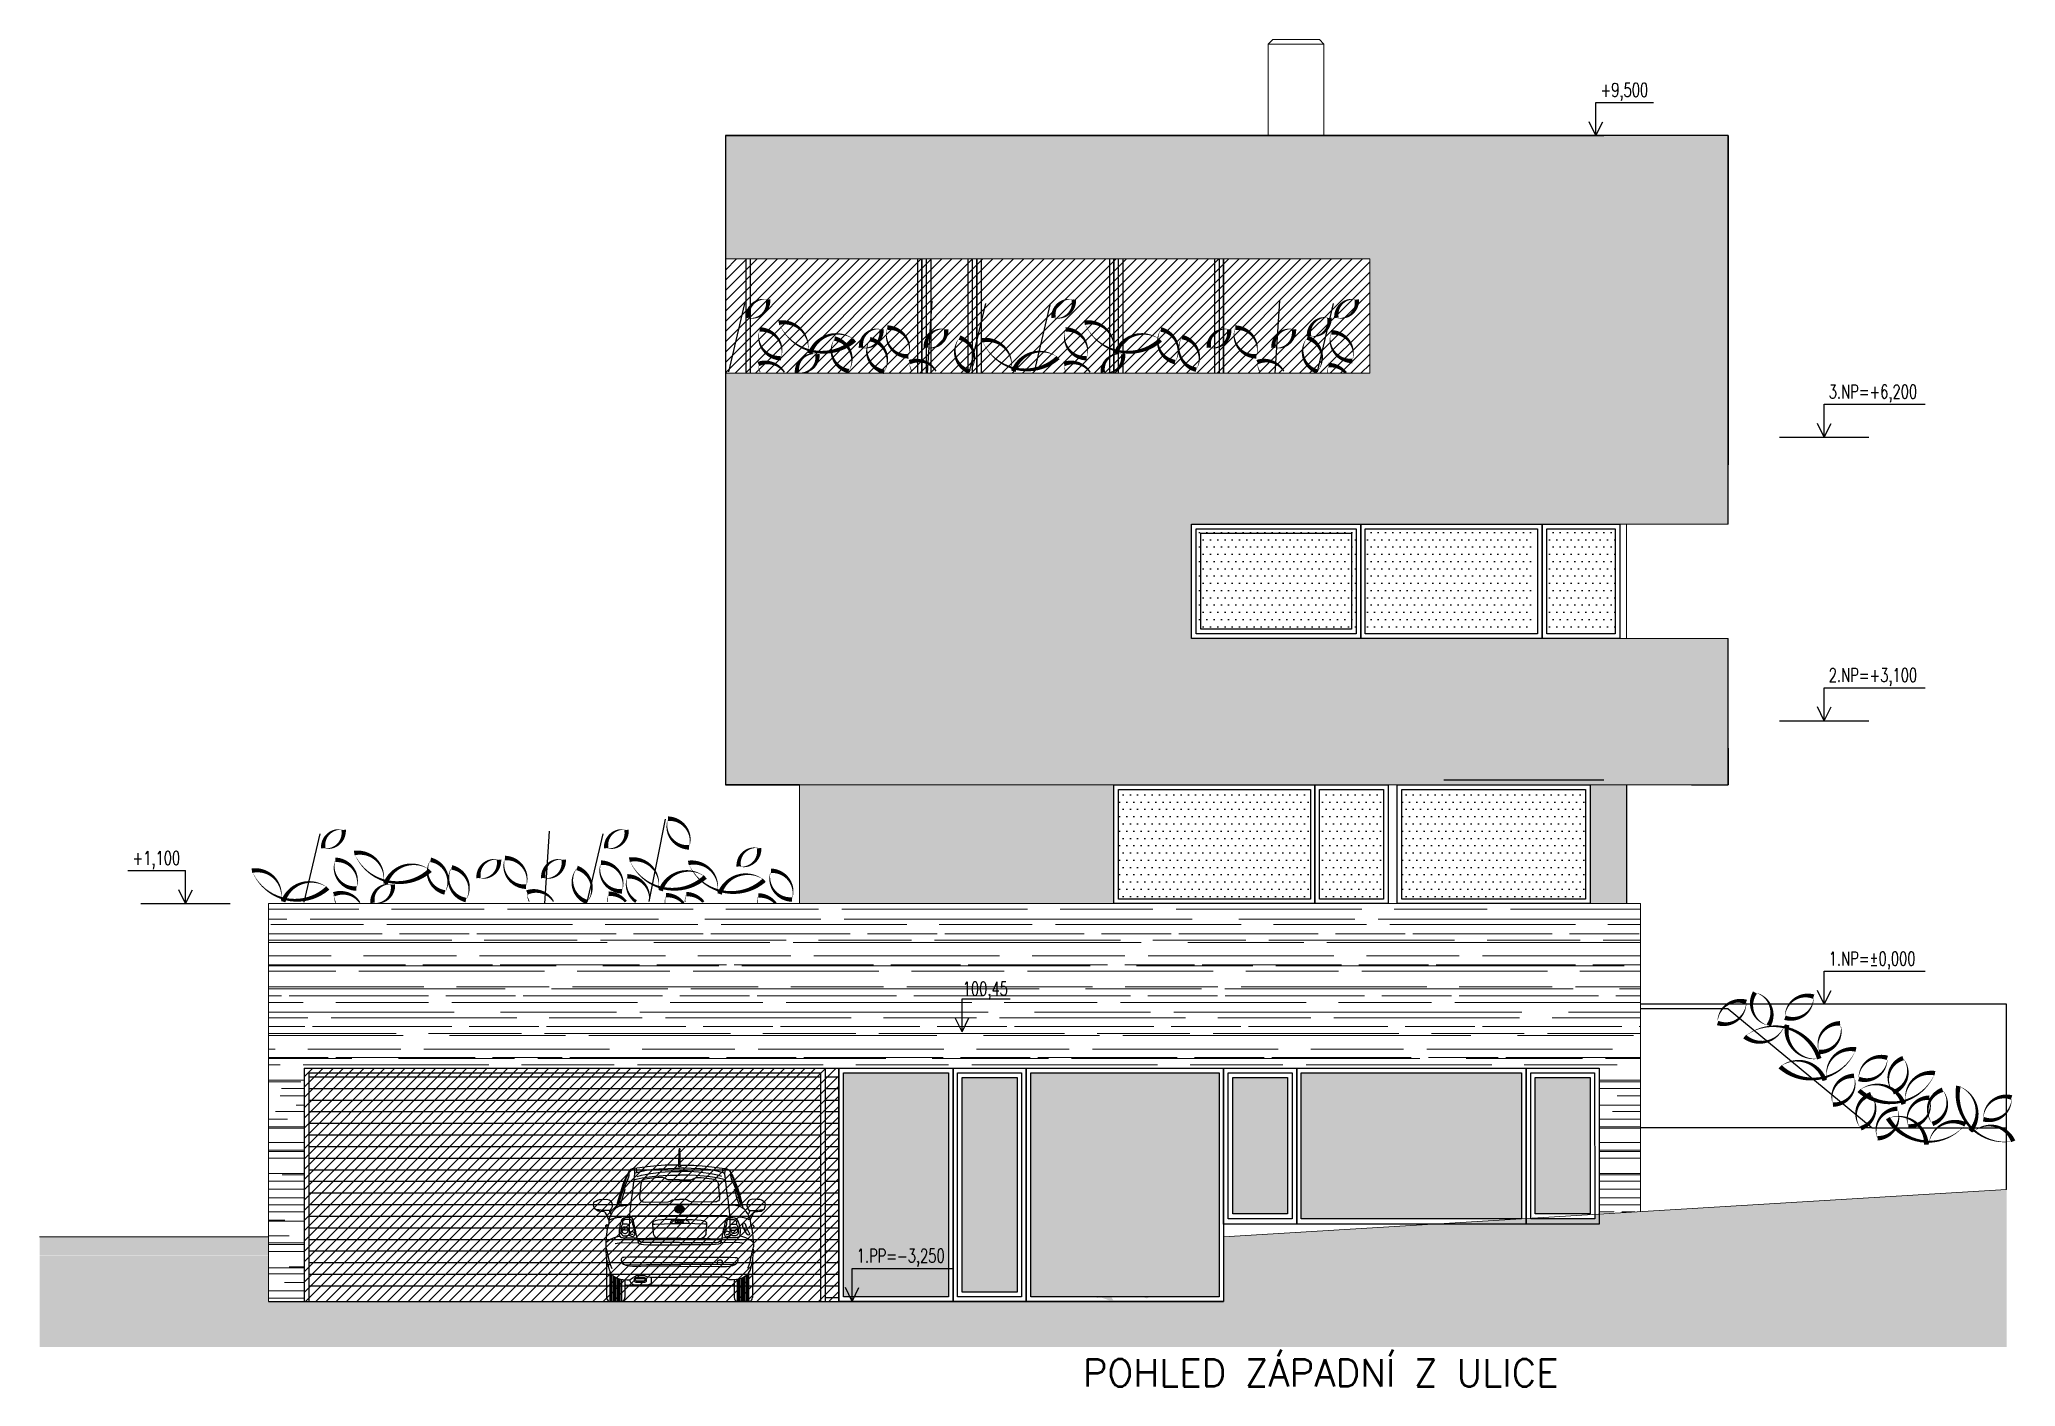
# Model space of a CAD drawing. Header units: metres. Extents: x -442 to 316, y -503 to 125.
# Drawn here: x -15.86 to 5.76, y 42.14 to 56.87 of the extents above; entities that cross this region are included whole.
import ezdxf

# ---------------------------------------------------------------- set-up
doc = ezdxf.new("R2010")
doc.units = ezdxf.units.M
for name, color, linetype in [('FIGURE_SAGOME', 252, 'Continuous'), ('popis', 6, 'Continuous'), ('SRAFA', 251, 'Continuous'), ('srafa zdivo', 251, 'Continuous'), ('SRAFY', 3, 'Continuous'), ('zariz.predmety', 203, 'Continuous'), ('ZDIVO', 1, 'Continuous')]:
    doc.layers.add(name, color=color, linetype=linetype)
doc.layers.add('Standard', color=7, linetype='Continuous', lineweight=25)
doc.styles.add('ROMANS', font='romans.shx', dxfattribs={"width": 0.7})
pattern_1 = [(0, (135.51501, 264.59713), (0, 0.127), [])]

msp = doc.modelspace()

# ---------------------------------------------------------------- texts
at = {"layer": 'popis', "linetype": 'Continuous', "char_height": 0.15, "width": 2.20915077, "attachment_point": 1, "style": 'ROMANS'}
for s, insert in [('+9,500', (1.215332, 56.390144)), ('3.NP=+6,200', (3.712355, 53.090144)), ('2.NP=+3,100', (3.712355, 49.990144)), ('+1,100', (-14.846847, 47.990144)), ('1.NP=%%P0,000', (3.712355, 46.890144)), ('100,45', (-5.763753, 46.561661)), ('1.PP=-3,250', (-6.923067, 43.640144))]:
    msp.add_mtext(s, dxfattribs=dict(at, insert=insert))
at = {"layer": 'Standard', "color": 7, "linetype": 'ByBlock', "style": 'ROMANS'}
msp.add_text('POHLED ZÁPADNÍ Z ULICE', height=0.3, dxfattribs=at).set_placement((-4.450468, 42.135487))

# ---------------------------------------------------------------- hatches: boundary and pattern name
at = {"layer": 'FIGURE_SAGOME', "linetype": 'Continuous'}
h = msp.add_hatch(color=256, dxfattribs=at)
h.paths.add_polyline_path([(-4.073074, 43.930936), (-4.091951, 43.96692), (-4.111749, 43.950734), (-4.125279, 43.931821), (-4.132469, 43.911137), (-4.136081, 43.887727), (-4.134275, 43.839134), (-4.123473, 43.786928), (-4.110864, 43.732031), (-4.103674, 43.676249), (-4.107251, 43.622237), (-4.127971, 43.570953), (-4.139658, 43.44855), (-4.15765, 43.320764), (-4.162148, 43.256835), (-4.158571, 43.194749), (-4.144156, 43.135353), (-4.132469, 43.106559), (-4.116283, 43.07865), (-4.15765, 43.075958), (-4.197247, 43.091259), (-4.241342, 43.105674), (-4.267445, 43.107445), (-4.296274, 43.102061), (-4.463657, 43.955232), (-4.475345, 43.986718), (-4.493337, 44.0119), (-4.521246, 44.032619), (-4.559957, 44.050611), (-4.631926, 44.0272), (-4.640036, 44.012821), (-4.654165, 43.97673), (-4.692242, 43.96692), (-4.657143, 44.118117), (-4.633732, 44.195504), (-4.604938, 44.27112), (-4.57076, 44.344895), (-4.530242, 44.414207), (-4.482535, 44.477179), (-4.428559, 44.531191), (-4.384464, 44.550104), (-4.332259, 44.578898), (-4.332259, 44.818285), (-4.283666, 44.85519), (-4.249452, 44.833585), (-4.232346, 44.80387), (-4.228769, 44.768771), (-4.232346, 44.729174), (-4.246761, 44.645483), (-4.246761, 44.605001), (-4.235958, 44.567175), (-4.199974, 44.554602), (-4.170259, 44.536574), (-4.126164, 44.488902), (-4.089259, 44.432199), (-4.043358, 44.37461), (-3.983963, 44.41959), (-3.934485, 44.4781), (-3.901193, 44.549183), (-3.888584, 44.627491), (-3.888584, 44.652673), (-3.894888, 44.673392), (-3.922762, 44.70757), (-3.956975, 44.73817), (-3.983078, 44.771498), (-3.959667, 44.866878), (-3.888584, 44.878565), (-3.866979, 44.852463), (-3.851679, 44.813787), (-3.837264, 44.768771), (-3.815695, 44.721985), (-3.731968, 44.675198), (-3.671688, 44.703072), (-3.61679, 44.73817), (-3.568198, 44.786763), (-3.528601, 44.85519), (-3.524103, 44.901976), (-3.52768, 44.948763), (-3.543901, 45.045063), (-3.550206, 45.093655), (-3.550206, 45.140477), (-3.540289, 45.185458), (-3.515992, 45.226861), (-3.487198, 45.061284), (-3.47551, 44.977557), (-3.471012, 44.89298), (-3.477281, 44.809289), (-3.496194, 44.726483), (-3.532178, 44.645483), (-3.587996, 44.567175), (-3.419692, 44.098319), (-3.468285, 44.074908), (-3.491696, 43.17495), (-3.575387, 43.162342), (-3.599684, 43.822027), (-3.648277, 43.847209), (-3.671688, 43.834636), (-3.731968, 43.102061), (-3.755838, 43.09967), (-3.815695, 43.127243), (-3.780596, 43.360361), (-3.768873, 43.606051), (-3.774292, 43.732031), (-3.786865, 43.858011), (-3.809391, 43.984912), (-3.839991, 44.110927), (-3.841762, 44.163097), (-3.850794, 44.221607), (-3.860675, 44.250401), (-3.87509, 44.276504), (-3.896659, 44.298994), (-3.923683, 44.315215), (-3.995686, 44.290919), (-4.005568, 44.284615), (-4.015485, 44.268393), (-4.043358, 44.218915), (-4.028979, 44.128919), (-4.021754, 44.038924), (-4.025366, 43.948928), (-4.043358, 43.858932), (-4.056852, 43.874232), (-4.064078, 43.899414)])
h.paths.add_polyline_path([(-4.235958, 43.642036), (-4.215275, 43.618625), (-4.204472, 43.584447), (-4.199974, 43.498949), (-4.205358, 43.428752), (-4.207164, 43.35944), (-4.211662, 43.288357), (-4.22335, 43.21097), (-4.283666, 43.642036), (-4.259369, 43.654644)], flags=16)
at = {"layer": 'SRAFA', "linetype": 'Continuous'}
h = msp.add_hatch(dxfattribs=at)
h.set_pattern_fill('LINE,_O', color=256, scale=0.04)
h.set_pattern_definition(pattern_1)
h.paths.add_polyline_path([(-12.918651, 45.565467), (-12.918651, 43.170983), (-7.318651, 43.170983), (-7.318651, 45.565467)])
h = msp.add_hatch(dxfattribs=at)
h.set_pattern_fill('LINE,_O', color=256, scale=0.04)
h.set_pattern_definition(pattern_1)
h.paths.add_polyline_path([(-7.118651, 45.615467), (-7.268651, 45.615467), (-7.268651, 43.065467), (-7.118651, 43.065467)])
for points in [[(1.201349, 44.020427), (1.201349, 43.912123), (0.401349, 43.912123), (-0.583144, 43.912123), (-2.908651, 43.770983), (-2.908651, 43.565467), (5.65919, 43.565467), (5.65919, 43.770983), (5.65919, 44.290983)], [(0.401349, 43.971874), (0.351834, 43.968869), (0.351835, 43.967482), (0.328976, 43.967481), (-0.583144, 43.912123), (0.401349, 43.912123)], [(1.201349, 44.020427), (1.151823, 44.017422), (1.151838, 43.967482), (0.451349, 43.967482), (0.451349, 43.974908), (0.401349, 43.971874), (0.401349, 43.912123), (1.201349, 43.912123)], [(-15.864097, 43.770983), (-15.864097, 43.570983), (-13.358651, 43.570983), (-13.358651, 43.770983)], [(5.65919, 43.565467), (-2.908651, 43.565467), (-2.908651, 43.065467), (-13.358651, 43.065467), (-13.358651, 43.565467), (-15.864097, 43.565467), (-15.864097, 42.565413), (5.65919, 42.565413)]]:
    msp.add_hatch(color=256, dxfattribs=at).paths.add_polyline_path(points)
at = {"layer": 'SRAFY', "linetype": 'Continuous'}
h = msp.add_hatch(dxfattribs=at)
h.set_pattern_fill('DOTS', color=256, scale=0.05, style=0)
h.set_pattern_definition([(0, (134.50501, 264.59713), (0.0396875, 0.079375), [0, -0.079375])])
h.paths.add_polyline_path([(-3.208651, 51.515467), (-1.458651, 51.515467), (-1.458651, 50.365467), (-3.208651, 50.365467)])
h = msp.add_hatch(dxfattribs=at)
h.set_pattern_fill('DOTS', color=256, scale=0.05, style=0)
h.set_pattern_definition([(0, (135.66599, 264.59713), (0.0396875, 0.079375), [0, -0.079375])])
h.paths.add_polyline_path([(-1.347671, 51.515467), (0.462905, 51.515467), (0.462905, 50.365467), (-1.347671, 50.365467)])
h = msp.add_hatch(dxfattribs=at)
h.set_pattern_fill('DOTS', color=256, scale=0.05, style=0)
h.set_pattern_definition([(0, (137.34001, 264.59713), (0.0396875, 0.079375), [0, -0.079375])])
h.paths.add_polyline_path([(0.626349, 51.515467), (1.376349, 51.515467), (1.376349, 50.365467), (0.626349, 50.365467)])
at = {"layer": 'SRAFY', "linetype": 'Continuous', "lineweight": 0}
for points in [[(-7.548651, 48.715467), (-7.548651, 47.415467), (-4.108651, 47.415467), (-4.108651, 48.715467)], [(1.501349, 48.715467), (1.101349, 48.715467), (1.101349, 47.415467), (1.501349, 47.415467)]]:
    msp.add_hatch(color=252, dxfattribs=at).paths.add_polyline_path(points)
at = {"layer": 'SRAFY', "linetype": 'Continuous'}
h = msp.add_hatch(dxfattribs=at)
h.set_pattern_fill('DOTS', color=256, scale=0.05, style=0)
h.set_pattern_definition([(0, (105.52936, 264.34713), (0.0396875, 0.079375), [0, -0.079375])])
h.paths.add_polyline_path([(-4.058651, 47.465467), (-1.958651, 47.465467), (-1.958651, 48.665467), (-4.058651, 48.665467)])
h.paths.add_polyline_path([(-1.858651, 47.465467), (-1.158651, 47.465467), (-1.158651, 48.665467), (-1.858651, 48.665467)])
h.paths.add_polyline_path([(-0.958651, 47.465467), (1.051349, 47.465467), (1.051349, 48.665467), (-0.958651, 48.665467)])
at = {"layer": 'SRAFY', "linetype": 'Continuous', "lineweight": 0}
h = msp.add_hatch(dxfattribs=at)
h.set_pattern_fill('AR-RROOF', color=256, scale=0.01, style=0)
h.paths.add_polyline_path([(-13.118651, 47.415467), (-13.358651, 47.415467), (-13.358651, 43.570983), (-13.358651, 43.065467), (-12.968651, 43.065467), (-12.968651, 45.615467), (1.201349, 45.615467), (1.201349, 44.020427), (1.651349, 44.047739), (1.651349, 47.415467), (1.501349, 47.415467), (1.101349, 47.415467), (-1.008651, 47.415467), (-1.108651, 47.415467), (-1.908651, 47.415467), (-4.108651, 47.415467)])
h.paths.add_polyline_path([(-5.801253, 46.599161), (-5.221253, 46.599161), (-5.221253, 46.345589), (-5.801253, 46.345589)], flags=24)
at = {"layer": 'SRAFY', "linetype": 'Continuous'}
h = msp.add_hatch(dxfattribs=at)
h.set_pattern_fill('DOTS', color=256, scale=0.05, style=0)
h.set_pattern_definition([(0, (135.51501, 264.19713), (0.0396875, 0.079375), [0, -0.079375])])
h.paths.add_polyline_path([(-7.068651, 45.565467), (-5.918651, 45.565467), (-5.918651, 43.115467), (-7.068651, 43.115467)])
h.paths.add_polyline_path([(-5.768651, 45.515467), (-5.168651, 45.515467), (-5.167676, 43.165467), (-5.769192, 43.165467)])
h.paths.add_polyline_path([(-5.018651, 45.565467), (-2.958651, 45.565467), (-2.958162, 43.115467), (-5.019192, 43.115467)])
h.paths.add_polyline_path([(-2.808651, 45.515467), (-2.208651, 45.515467), (-2.207673, 44.022841), (-2.808651, 44.022841)])
h.paths.add_polyline_path([(-2.058651, 45.565467), (0.351349, 45.565467), (0.351835, 43.967482), (-2.059192, 43.967427)])
h.paths.add_polyline_path([(0.501349, 45.515467), (1.101349, 45.515467), (1.10232, 44.022841), (0.501349, 44.022841)])
at = {"layer": 'ZDIVO', "linetype": 'Continuous', "lineweight": 0}
msp.add_hatch(color=35, dxfattribs=at).paths.add_polyline_path([(2.611349, 55.815467), (1.251349, 55.815467), (-8.358651, 55.815467), (-8.358651, 54.465467), (-1.308651, 54.465467), (-1.308651, 53.215467), (-8.358651, 53.215467), (-8.358651, 48.715467), (-7.548651, 48.715467), (2.611349, 48.715467), (2.611349, 50.315467), (-1.408651, 50.315467), (-3.258651, 50.315467), (-3.258651, 51.565467), (-1.408651, 51.565467), (0.576349, 51.565467), (1.426349, 51.565467), (2.611349, 51.565467)])
h = msp.add_hatch(dxfattribs=at)
h.set_pattern_fill('ANSI31', color=256, scale=0.025, style=0)
h.set_pattern_definition([(45, (-1.75, -9e-14), (-0.0561266, 0.0561266), [])])
h.paths.add_polyline_path([(-8.358651, 54.465467), (-1.308651, 54.465467), (-1.308651, 53.215467), (-8.358651, 53.215467)])
h = msp.add_hatch(dxfattribs=at)
h.set_pattern_fill('ANSI31', color=256, scale=0.025, style=0)
h.set_pattern_definition([(45, (105.52936, 264.59713), (-0.0561266, 0.0561266), [])])
h.paths.add_polyline_path([(-7.118651, 45.615467), (-12.968651, 45.615467), (-12.968651, 43.065467), (-7.118651, 43.065467)])

# ---------------------------------------------------------------- linework, layer by layer
at = {"layer": 'FIGURE_SAGOME', "linetype": 'Continuous'}
for p, q in [((-9.214072, 44.537512), (-9.295506, 44.526108)), ((-9.106866, 44.548905), (-9.214072, 44.537512)), ((-9.01817, 44.554126), (-9.106866, 44.548905)), ((-8.925697, 44.55561), (-9.01817, 44.554126)), ((-8.869623, 44.55561), (-8.925697, 44.55561)), ((-8.873229, 44.548832), (-8.874141, 44.546363)), ((-8.874141, 44.546363), (-8.873551, 44.542607)), ((-8.873551, 44.542607), (-8.870493, 44.540193)), ((-8.871834, 44.550764), (-8.873229, 44.548832)), ((-8.870225, 44.554091), (-8.871834, 44.550764)), ((-8.870493, 44.540193), (-8.866845, 44.539765)), ((-8.869623, 44.55561), (-8.870225, 44.554091)), ((-8.869623, 44.55561), (-8.868183, 44.591907)), ((-8.868183, 44.591907), (-8.866944, 44.659031)), ((-8.866944, 44.659031), (-8.8653, 44.722034)), ((-8.866845, 44.539765), (-8.861193, 44.539765)), ((-8.855542, 44.539765), (-8.861193, 44.539765)), ((-8.855442, 44.659031), (-8.857087, 44.722034)), ((-8.851894, 44.540193), (-8.855542, 44.539765)), ((-8.854204, 44.591907), (-8.855442, 44.659031)), ((-8.852764, 44.55561), (-8.854204, 44.591907)), ((-8.852764, 44.55561), (-8.79669, 44.55561)), ((-8.852764, 44.55561), (-8.852162, 44.554091)), ((-8.852162, 44.554091), (-8.850553, 44.550764)), ((-8.848836, 44.542607), (-8.851894, 44.540193)), ((-8.850553, 44.550764), (-8.849158, 44.548832)), ((-8.849158, 44.548832), (-8.848246, 44.546363)), ((-8.848246, 44.546363), (-8.848836, 44.542607)), ((-8.79669, 44.55561), (-8.704217, 44.554126)), ((-8.704217, 44.554126), (-8.615521, 44.548905)), ((-8.615521, 44.548905), (-8.508315, 44.537512)), ((-8.508315, 44.537512), (-8.426881, 44.526108)), ((-9.480331, 44.343789), (-9.497208, 44.295274)), ((-9.477117, 44.321344), (-9.494601, 44.273328)), ((-9.459816, 44.397879), (-9.480331, 44.343789)), ((-9.435362, 44.387375), (-9.479931, 44.28352)), ((-9.461106, 44.368974), (-9.477117, 44.321344)), ((-9.44841, 44.405943), (-9.461106, 44.368974)), ((-9.44334, 44.433607), (-9.459816, 44.397879)), ((-9.42561, 44.451557), (-9.44841, 44.405943)), ((-9.419762, 44.479795), (-9.44334, 44.433607)), ((-9.426404, 44.405298), (-9.435362, 44.387375)), ((-9.421246, 44.423763), (-9.426404, 44.405298)), ((-9.417445, 44.442228), (-9.421246, 44.423763)), ((-9.403889, 44.500096), (-9.419762, 44.479795)), ((-9.419762, 44.479795), (-9.417174, 44.465307)), ((-9.417174, 44.465307), (-9.417445, 44.442228)), ((-9.393843, 44.508217), (-9.403889, 44.500096)), ((-9.37998, 44.5137), (-9.393843, 44.508217)), ((-9.356472, 44.518983), (-9.37998, 44.5137)), ((-9.363309, 44.372346), (-9.376048, 44.275329)), ((-9.357158, 44.429777), (-9.363309, 44.372346)), ((-9.361984, 44.517744), (-9.357587, 44.511149)), ((-9.360767, 44.39608), (-9.334849, 44.403375)), ((-9.357587, 44.511149), (-9.355885, 44.501933)), ((-9.354287, 44.461364), (-9.357158, 44.429777)), ((-9.295506, 44.526108), (-9.356472, 44.518983)), ((-9.355885, 44.501933), (-9.355284, 44.493117)), ((-9.355284, 44.493117), (-9.354287, 44.461364)), ((-9.354287, 44.461364), (-9.350753, 44.465564)), ((-9.350753, 44.465564), (-9.343212, 44.470175)), ((-9.343212, 44.470175), (-9.332599, 44.474228)), ((-9.339449, 44.520972), (-9.335392, 44.515572)), ((-9.335392, 44.515572), (-9.332599, 44.508449)), ((-9.334849, 44.403375), (-9.269478, 44.417084)), ((-9.332599, 44.508449), (-9.331621, 44.500767)), ((-9.332599, 44.474228), (-9.313886, 44.47926)), ((-9.331621, 44.500767), (-9.331342, 44.491967)), ((-9.331342, 44.491967), (-9.331085, 44.48386)), ((-9.331085, 44.48386), (-9.330923, 44.476323)), ((-9.325061, 44.430266), (-9.27772, 44.446725)), ((-9.313886, 44.47926), (-9.274022, 44.488576)), ((-9.283786, 44.348619), (-9.299773, 44.209503)), ((-9.282628, 44.358854), (-9.283786, 44.348619)), ((-9.277029, 44.37218), (-9.282628, 44.358854)), ((-9.27772, 44.446725), (-9.238574, 44.454536)), ((-9.27143, 44.380677), (-9.277029, 44.37218)), ((-9.274022, 44.488576), (-9.204352, 44.503567)), ((-9.266024, 44.387437), (-9.27143, 44.380677)), ((-9.269478, 44.417084), (-9.194831, 44.429028)), ((-9.258881, 44.394005), (-9.266024, 44.387437)), ((-9.250579, 44.398448), (-9.258881, 44.394005)), ((-9.237837, 44.403085), (-9.250579, 44.398448)), ((-9.238574, 44.454536), (-9.180832, 44.464349)), ((-9.214517, 44.407821), (-9.237837, 44.403085)), ((-9.096685, 44.420226), (-9.214517, 44.407821)), ((-9.204352, 44.503567), (-9.136874, 44.51182)), ((-9.194831, 44.429028), (-9.130343, 44.43611)), ((-9.180832, 44.464349), (-9.120991, 44.472062)), ((-9.136874, 44.51182), (-9.089671, 44.515949)), ((-9.130343, 44.43611), (-9.038998, 44.441798)), ((-9.120991, 44.472062), (-9.069548, 44.477323)), ((-9.065893, 44.420783), (-9.096685, 44.420226)), ((-9.089671, 44.515949), (-8.988077, 44.520819)), ((-9.069548, 44.477323), (-9.017599, 44.480873)), ((-9.049123, 44.420786), (-9.065893, 44.420783)), ((-9.035102, 44.418589), (-9.049123, 44.420786)), ((-9.038998, 44.441798), (-8.964503, 44.445868)), ((-9.02163, 44.412817), (-9.035102, 44.418589)), ((-9.011733, 44.407595), (-9.02163, 44.412817)), ((-9.017599, 44.480873), (-8.948659, 44.484737)), ((-9.003485, 44.402646), (-9.011733, 44.407595)), ((-8.996612, 44.398798), (-9.003485, 44.402646)), ((-8.98424, 44.395776), (-8.996612, 44.398798)), ((-8.988077, 44.520819), (-8.913462, 44.523154)), ((-8.962521, 44.394405), (-8.98424, 44.395776)), ((-8.964503, 44.445868), (-8.908361, 44.447431)), ((-8.861193, 44.394872), (-8.962521, 44.394405)), ((-8.948659, 44.484737), (-8.882519, 44.485451)), ((-8.913462, 44.523154), (-8.861193, 44.52427)), ((-8.908361, 44.447431), (-8.861193, 44.447431)), ((-8.882519, 44.485451), (-8.861193, 44.485451)), ((-8.808925, 44.523154), (-8.861193, 44.52427)), ((-8.839868, 44.485451), (-8.861193, 44.485451)), ((-8.814026, 44.447431), (-8.861193, 44.447431)), ((-8.861193, 44.394872), (-8.759866, 44.394405)), ((-8.773728, 44.484737), (-8.839868, 44.485451)), ((-8.757884, 44.445868), (-8.814026, 44.447431)), ((-8.73431, 44.520819), (-8.808925, 44.523154)), ((-8.704788, 44.480873), (-8.773728, 44.484737)), ((-8.759866, 44.394405), (-8.738147, 44.395776)), ((-8.683389, 44.441798), (-8.757884, 44.445868)), ((-8.738147, 44.395776), (-8.725775, 44.398798)), ((-8.632716, 44.515949), (-8.73431, 44.520819)), ((-8.725775, 44.398798), (-8.718902, 44.402646)), ((-8.718902, 44.402646), (-8.710654, 44.407595)), ((-8.710654, 44.407595), (-8.700757, 44.412817)), ((-8.652839, 44.477323), (-8.704788, 44.480873)), ((-8.700757, 44.412817), (-8.687285, 44.418589)), ((-8.687285, 44.418589), (-8.673264, 44.420786)), ((-8.592044, 44.43611), (-8.683389, 44.441798)), ((-8.673264, 44.420786), (-8.656494, 44.420783)), ((-8.656494, 44.420783), (-8.625702, 44.420226)), ((-8.601396, 44.472062), (-8.652839, 44.477323)), ((-8.585513, 44.51182), (-8.632716, 44.515949)), ((-8.625702, 44.420226), (-8.50787, 44.407821)), ((-8.541555, 44.464349), (-8.601396, 44.472062)), ((-8.527556, 44.429028), (-8.592044, 44.43611)), ((-8.518035, 44.503567), (-8.585513, 44.51182)), ((-8.483813, 44.454536), (-8.541555, 44.464349)), ((-8.452909, 44.417084), (-8.527556, 44.429028)), ((-8.448365, 44.488576), (-8.518035, 44.503567)), ((-8.50787, 44.407821), (-8.48455, 44.403085)), ((-8.48455, 44.403085), (-8.471808, 44.398448)), ((-8.444667, 44.446725), (-8.483813, 44.454536)), ((-8.471808, 44.398448), (-8.463506, 44.394005)), ((-8.463506, 44.394005), (-8.456363, 44.387437)), ((-8.456363, 44.387437), (-8.450957, 44.380677)), ((-8.387538, 44.403375), (-8.452909, 44.417084)), ((-8.450957, 44.380677), (-8.445358, 44.37218)), ((-8.408501, 44.47926), (-8.448365, 44.488576)), ((-8.445358, 44.37218), (-8.439759, 44.358854)), ((-8.397325, 44.430266), (-8.444667, 44.446725)), ((-8.439759, 44.358854), (-8.438601, 44.348619)), ((-8.438601, 44.348619), (-8.422614, 44.209503)), ((-8.426881, 44.526108), (-8.365915, 44.518983)), ((-8.389788, 44.474228), (-8.408501, 44.47926)), ((-8.391302, 44.48386), (-8.391464, 44.476323)), ((-8.391045, 44.491967), (-8.391302, 44.48386)), ((-8.390766, 44.500767), (-8.391045, 44.491967)), ((-8.389788, 44.508449), (-8.390766, 44.500767)), ((-8.386995, 44.515572), (-8.389788, 44.508449)), ((-8.379175, 44.470175), (-8.389788, 44.474228)), ((-8.36162, 44.39608), (-8.387538, 44.403375)), ((-8.382938, 44.520972), (-8.386995, 44.515572)), ((-8.371634, 44.465564), (-8.379175, 44.470175)), ((-8.3681, 44.461364), (-8.371634, 44.465564)), ((-8.367103, 44.493117), (-8.3681, 44.461364)), ((-8.3681, 44.461364), (-8.365229, 44.429777)), ((-8.366502, 44.501933), (-8.367103, 44.493117)), ((-8.364799, 44.511149), (-8.366502, 44.501933)), ((-8.365915, 44.518983), (-8.342407, 44.5137)), ((-8.365229, 44.429777), (-8.359078, 44.372346)), ((-8.360403, 44.517744), (-8.364799, 44.511149)), ((-8.359078, 44.372346), (-8.346339, 44.275329)), ((-8.342407, 44.5137), (-8.328544, 44.508217)), ((-8.328544, 44.508217), (-8.318498, 44.500096)), ((-8.318498, 44.500096), (-8.302625, 44.479795)), ((-8.302625, 44.479795), (-8.305213, 44.465307)), ((-8.305213, 44.465307), (-8.304942, 44.442228)), ((-8.304942, 44.442228), (-8.301141, 44.423763)), ((-8.302625, 44.479795), (-8.279047, 44.433607)), ((-8.301141, 44.423763), (-8.295983, 44.405298)), ((-8.296776, 44.451557), (-8.273977, 44.405943)), ((-8.295983, 44.405298), (-8.287025, 44.387375)), ((-8.287025, 44.387375), (-8.242456, 44.28352)), ((-8.279047, 44.433607), (-8.262571, 44.397879)), ((-8.273977, 44.405943), (-8.261281, 44.368974)), ((-8.262571, 44.397879), (-8.242056, 44.343789)), ((-8.261281, 44.368974), (-8.24527, 44.321344)), ((-8.24527, 44.321344), (-8.227786, 44.273328)), ((-8.242056, 44.343789), (-8.225179, 44.295274)), ((-9.802452, 44.128236), (-9.799597, 44.142475)), ((-9.80224, 44.120317), (-9.802452, 44.128236)), ((-9.799062, 44.103622), (-9.80224, 44.120317)), ((-9.799597, 44.142475), (-9.790505, 44.153283)), ((-9.790505, 44.153283), (-9.776035, 44.162924)), ((-9.776035, 44.162924), (-9.758459, 44.172268)), ((-9.758459, 44.172268), (-9.738893, 44.178688)), ((-9.738893, 44.178688), (-9.71235, 44.181624)), ((-9.71235, 44.181624), (-9.660665, 44.182177)), ((-9.660665, 44.182177), (-9.632461, 44.17736)), ((-9.632461, 44.17736), (-9.620694, 44.170608)), ((-9.620694, 44.170608), (-9.611067, 44.157913)), ((-9.611067, 44.157913), (-9.601708, 44.141436)), ((-9.601708, 44.141436), (-9.599301, 44.127928)), ((-9.598766, 44.11253), (-9.600103, 44.099832)), ((-9.599301, 44.127928), (-9.598766, 44.11253)), ((-9.543682, 44.140033), (-9.553997, 44.087624)), ((-9.549667, 44.10962), (-9.542744, 44.115417)), ((-9.519538, 44.225316), (-9.543682, 44.140033)), ((-9.542744, 44.115417), (-9.535464, 44.120342)), ((-9.533664, 44.140058), (-9.537883, 44.123418)), ((-9.535464, 44.120342), (-9.527688, 44.122418)), ((-9.515917, 44.106575), (-9.534554, 44.098416)), ((-9.520176, 44.1893), (-9.533664, 44.140058)), ((-9.52456, 44.136859), (-9.527688, 44.122418)), ((-9.527688, 44.122418), (-9.519058, 44.122807)), ((-9.520229, 44.150338), (-9.52456, 44.136859)), ((-9.506767, 44.197621), (-9.520229, 44.150338)), ((-9.507701, 44.23485), (-9.520176, 44.1893)), ((-9.497208, 44.295274), (-9.519538, 44.225316)), ((-9.519058, 44.122807), (-9.51147, 44.121372)), ((-9.502414, 44.11079), (-9.515917, 44.106575)), ((-9.51147, 44.121372), (-9.508569, 44.119347)), ((-9.505091, 44.139917), (-9.50872, 44.125397)), ((-9.50872, 44.125397), (-9.508418, 44.113298)), ((-9.508418, 44.113298), (-9.505112, 44.110928)), ((-9.494601, 44.273328), (-9.507701, 44.23485)), ((-9.498873, 44.227598), (-9.506767, 44.197621)), ((-9.505112, 44.110928), (-9.496944, 44.110511)), ((-9.502369, 44.149295), (-9.505091, 44.139917)), ((-9.492827, 44.180957), (-9.502369, 44.149295)), ((-9.492617, 44.250331), (-9.498873, 44.227598)), ((-9.496944, 44.110511), (-9.486471, 44.112294)), ((-9.485363, 44.204786), (-9.492827, 44.180957)), ((-9.479931, 44.28352), (-9.492617, 44.250331)), ((-9.486471, 44.112294), (-9.456117, 44.117593)), ((-9.477571, 44.229459), (-9.485363, 44.204786)), ((-9.471899, 44.250299), (-9.477571, 44.229459)), ((-9.46487, 44.276346), (-9.471899, 44.250299)), ((-9.458217, 44.298127), (-9.46487, 44.276346)), ((-9.456117, 44.117593), (-9.437622, 44.11867)), ((-9.437622, 44.11867), (-9.422343, 44.118941)), ((-9.398518, 44.108071), (-9.405149, 44.056034)), ((-9.392567, 44.15877), (-9.398518, 44.108071)), ((-9.381793, 44.221424), (-9.392567, 44.15877)), ((-9.376048, 44.275329), (-9.381793, 44.221424)), ((-9.299773, 44.209503), (-9.300017, 44.198291)), ((-9.300017, 44.198291), (-9.296605, 44.186836)), ((-9.296605, 44.186836), (-9.293437, 44.1766)), ((-9.293437, 44.1766), (-9.286127, 44.166852)), ((-9.286127, 44.166852), (-9.277355, 44.161004)), ((-9.277355, 44.161004), (-9.264683, 44.15467)), ((-9.264683, 44.15467), (-9.254692, 44.154184)), ((-9.254692, 44.154184), (-9.231542, 44.151264)), ((-9.231542, 44.151264), (-8.987352, 44.155429)), ((-8.987352, 44.155429), (-8.974393, 44.158888)), ((-8.974393, 44.158888), (-8.964026, 44.163643)), ((-8.964026, 44.163643), (-8.952146, 44.170127)), ((-8.952146, 44.170127), (-8.942643, 44.175314)), ((-8.942643, 44.175314), (-8.931196, 44.178125)), ((-8.931196, 44.178125), (-8.913053, 44.179209)), ((-8.913053, 44.179209), (-8.861193, 44.179209)), ((-8.809334, 44.179209), (-8.861193, 44.179209)), ((-8.791191, 44.178125), (-8.809334, 44.179209)), ((-8.779744, 44.175314), (-8.791191, 44.178125)), ((-8.770241, 44.170127), (-8.779744, 44.175314)), ((-8.758361, 44.163643), (-8.770241, 44.170127)), ((-8.747994, 44.158888), (-8.758361, 44.163643)), ((-8.735035, 44.155429), (-8.747994, 44.158888)), ((-8.490844, 44.151264), (-8.735035, 44.155429)), ((-8.467695, 44.154184), (-8.490844, 44.151264)), ((-8.457704, 44.15467), (-8.467695, 44.154184)), ((-8.445032, 44.161004), (-8.457704, 44.15467)), ((-8.43626, 44.166852), (-8.445032, 44.161004)), ((-8.428949, 44.1766), (-8.43626, 44.166852)), ((-8.425782, 44.186836), (-8.428949, 44.1766)), ((-8.42237, 44.198291), (-8.425782, 44.186836)), ((-8.422614, 44.209503), (-8.42237, 44.198291)), ((-8.346339, 44.275329), (-8.340594, 44.221424)), ((-8.340594, 44.221424), (-8.32982, 44.15877)), ((-8.32982, 44.15877), (-8.323869, 44.108071)), ((-8.323869, 44.108071), (-8.317238, 44.056034)), ((-8.284765, 44.11867), (-8.300044, 44.118941)), ((-8.26627, 44.117593), (-8.284765, 44.11867)), ((-8.235916, 44.112294), (-8.26627, 44.117593)), ((-8.26417, 44.298127), (-8.257517, 44.276346)), ((-8.257517, 44.276346), (-8.250487, 44.250299)), ((-8.250487, 44.250299), (-8.244816, 44.229459)), ((-8.244816, 44.229459), (-8.237024, 44.204786)), ((-8.242456, 44.28352), (-8.22977, 44.250331)), ((-8.237024, 44.204786), (-8.22956, 44.180957)), ((-8.225443, 44.110511), (-8.235916, 44.112294)), ((-8.22977, 44.250331), (-8.223514, 44.227598)), ((-8.22956, 44.180957), (-8.220018, 44.149295)), ((-8.227786, 44.273328), (-8.214686, 44.23485)), ((-8.217275, 44.110928), (-8.225443, 44.110511)), ((-8.225179, 44.295274), (-8.202849, 44.225316)), ((-8.223514, 44.227598), (-8.21562, 44.197621)), ((-8.220018, 44.149295), (-8.217296, 44.139917)), ((-8.219973, 44.11079), (-8.20647, 44.106575)), ((-8.217296, 44.139917), (-8.213667, 44.125397)), ((-8.213969, 44.113298), (-8.217275, 44.110928)), ((-8.21562, 44.197621), (-8.202158, 44.150338)), ((-8.214686, 44.23485), (-8.20221, 44.1893)), ((-8.213667, 44.125397), (-8.213969, 44.113298)), ((-8.210917, 44.121372), (-8.213818, 44.119347)), ((-8.203329, 44.122807), (-8.210917, 44.121372)), ((-8.20647, 44.106575), (-8.187833, 44.098416)), ((-8.194699, 44.122418), (-8.203329, 44.122807)), ((-8.202849, 44.225316), (-8.178705, 44.140033)), ((-8.20221, 44.1893), (-8.188723, 44.140058)), ((-8.202158, 44.150338), (-8.197827, 44.136859)), ((-8.197827, 44.136859), (-8.194699, 44.122418)), ((-8.186923, 44.120342), (-8.194699, 44.122418)), ((-8.188723, 44.140058), (-8.184504, 44.123418)), ((-8.179643, 44.115417), (-8.186923, 44.120342)), ((-8.17272, 44.10962), (-8.179643, 44.115417)), ((-8.178705, 44.140033), (-8.16839, 44.087624)), ((-8.123086, 44.127928), (-8.123621, 44.11253)), ((-8.123621, 44.11253), (-8.122284, 44.099832)), ((-8.120679, 44.141436), (-8.123086, 44.127928)), ((-8.11132, 44.157913), (-8.120679, 44.141436)), ((-8.101693, 44.170608), (-8.11132, 44.157913)), ((-8.089926, 44.17736), (-8.101693, 44.170608)), ((-8.061722, 44.182177), (-8.089926, 44.17736)), ((-8.010037, 44.181624), (-8.061722, 44.182177)), ((-7.983494, 44.178688), (-8.010037, 44.181624)), ((-7.963928, 44.172268), (-7.983494, 44.178688)), ((-7.946352, 44.162924), (-7.963928, 44.172268)), ((-7.931882, 44.153283), (-7.946352, 44.162924)), ((-7.92279, 44.142475), (-7.931882, 44.153283)), ((-7.923325, 44.103622), (-7.920147, 44.120317)), ((-7.919935, 44.128236), (-7.92279, 44.142475)), ((-7.920147, 44.120317), (-7.919935, 44.128236)), ((-9.795036, 44.091637), (-9.799062, 44.103622)), ((-9.788892, 44.079438), (-9.795036, 44.091637)), ((-9.775096, 44.072248), (-9.788892, 44.079438)), ((-9.769733, 44.063058), (-9.788892, 44.079438)), ((-9.764768, 44.068836), (-9.775096, 44.072248)), ((-9.752428, 44.053161), (-9.769733, 44.063058)), ((-9.74505, 44.065994), (-9.764768, 44.068836)), ((-9.734434, 44.051788), (-9.752428, 44.053161)), ((-9.719135, 44.063154), (-9.74505, 44.065994)), ((-9.714521, 44.050268), (-9.734434, 44.051788)), ((-9.689651, 44.060125), (-9.719135, 44.063154)), ((-9.691893, 44.04753), (-9.714521, 44.050268)), ((-9.679825, 44.040522), (-9.691893, 44.04753)), ((-9.625427, 44.059948), (-9.689651, 44.060125)), ((-9.67198, 44.032904), (-9.679825, 44.040522)), ((-9.672168, 43.889469), (-9.672882, 43.882075)), ((-9.669669, 43.893437), (-9.672168, 43.889469)), ((-9.661421, 44.014314), (-9.67198, 44.032904)), ((-9.665206, 43.898307), (-9.669669, 43.893437)), ((-9.655924, 43.901916), (-9.665206, 43.898307)), ((-9.633184, 43.954287), (-9.661421, 44.014314)), ((-9.640292, 43.901229), (-9.655924, 43.901916)), ((-9.643034, 43.892781), (-9.652276, 43.858044)), ((-9.635639, 43.915566), (-9.643034, 43.892781)), ((-9.633184, 43.954287), (-9.635639, 43.915566)), ((-9.627199, 43.980603), (-9.633184, 43.954287)), ((-9.629005, 44.059958), (-9.625928, 44.049849)), ((-9.616127, 44.008521), (-9.627199, 43.980603)), ((-9.625928, 44.049849), (-9.6216, 44.037911)), ((-9.620169, 44.062605), (-9.625427, 44.059948)), ((-9.622836, 43.956442), (-9.602798, 43.969903)), ((-9.6216, 44.037911), (-9.618771, 44.029841)), ((-9.612672, 44.073625), (-9.620169, 44.062605)), ((-9.618771, 44.029841), (-9.613943, 44.023788)), ((-9.607618, 44.021603), (-9.616127, 44.008521)), ((-9.613943, 44.023788), (-9.607618, 44.021603)), ((-9.604917, 44.086864), (-9.612672, 44.073625)), ((-9.607618, 44.021603), (-9.600012, 44.034534)), ((-9.600103, 44.099832), (-9.604917, 44.086864)), ((-9.602798, 43.969903), (-9.577321, 43.977353)), ((-9.600012, 44.034534), (-9.589994, 44.049873)), ((-9.589994, 44.049873), (-9.58085, 44.060319)), ((-9.577344, 44.066859), (-9.58085, 44.060319)), ((-9.567365, 44.078576), (-9.577344, 44.066859)), ((-9.577321, 43.977353), (-9.547836, 43.983658)), ((-9.553997, 44.087624), (-9.567365, 44.078576)), ((-9.545555, 44.0922), (-9.553997, 44.087624)), ((-9.547836, 43.983658), (-9.497169, 43.987104)), ((-9.534554, 44.098416), (-9.545555, 44.0922)), ((-9.516335, 43.891149), (-9.520078, 43.86516)), ((-9.508848, 43.91824), (-9.516335, 43.891149)), ((-9.498313, 43.948401), (-9.508848, 43.91824)), ((-9.491014, 43.960206), (-9.498313, 43.948401)), ((-9.495777, 43.889647), (-9.498282, 43.878852)), ((-9.493079, 43.898321), (-9.495777, 43.889647)), ((-9.494663, 43.954303), (-9.490036, 43.947225)), ((-9.48961, 43.903912), (-9.493079, 43.898321)), ((-9.484182, 43.967818), (-9.491014, 43.960206)), ((-9.490036, 43.947225), (-9.484819, 43.938922)), ((-9.484022, 43.90796), (-9.48961, 43.903912)), ((-9.485608, 43.91485), (-9.486829, 43.90981)), ((-9.48515, 43.928747), (-9.485608, 43.91485)), ((-9.484819, 43.938922), (-9.48515, 43.928747)), ((-9.473296, 43.950015), (-9.484819, 43.938922)), ((-9.476573, 43.974343), (-9.484182, 43.967818)), ((-9.47323, 43.909698), (-9.484022, 43.90796)), ((-9.470517, 43.977761), (-9.476573, 43.974343)), ((-9.464599, 43.95741), (-9.473296, 43.950015)), ((-9.458199, 43.910664), (-9.47323, 43.909698)), ((-9.461045, 43.980869), (-9.470517, 43.977761)), ((-9.45438, 43.960892), (-9.464599, 43.95741)), ((-9.44443, 43.983047), (-9.461045, 43.980869)), ((-9.445095, 43.910667), (-9.458199, 43.910664)), ((-9.431552, 43.962202), (-9.45438, 43.960892)), ((-9.432762, 43.909128), (-9.445095, 43.910667)), ((-9.409214, 43.983865), (-9.44443, 43.983047)), ((-9.423126, 43.905275), (-9.432762, 43.909128)), ((-9.410388, 43.961949), (-9.431552, 43.962202)), ((-9.416382, 43.899879), (-9.423126, 43.905275)), ((-9.41209, 43.890069), (-9.416382, 43.899879)), ((-9.410688, 43.956347), (-9.412271, 43.881494)), ((-9.407741, 44.011383), (-9.410688, 43.956347)), ((-9.410388, 43.961949), (-9.393083, 43.960189)), ((-9.401106, 43.98372), (-9.409214, 43.983865)), ((-9.405149, 44.056034), (-9.407741, 44.011383)), ((-9.392238, 43.9819), (-9.401106, 43.98372)), ((-9.393083, 43.960189), (-9.383566, 43.954049)), ((-9.376956, 43.973788), (-9.392238, 43.9819)), ((-9.383566, 43.954049), (-9.37804, 43.94361)), ((-9.381192, 44.002227), (-9.252047, 44.002324)), ((-9.37804, 43.94361), (-9.375584, 43.929178)), ((-9.36994, 43.961508), (-9.376956, 43.973788)), ((-9.375584, 43.929178), (-9.375277, 43.910754)), ((-9.375277, 43.910754), (-9.369444, 43.892024)), ((-9.361388, 43.92335), (-9.36994, 43.961508)), ((-9.369444, 43.892024), (-9.361155, 43.872373)), ((-9.355907, 43.893086), (-9.361388, 43.92335)), ((-9.343839, 43.847975), (-9.355907, 43.893086)), ((-9.252047, 44.002324), (-9.072713, 44.004394)), ((-9.157034, 43.922326), (-9.157222, 43.906662)), ((-9.157222, 43.906662), (-9.149282, 43.811218)), ((-9.154581, 43.92912), (-9.157034, 43.922326)), ((-9.154581, 43.92912), (-9.154726, 43.922135)), ((-9.154726, 43.922135), (-9.152797, 43.914968)), ((-9.149864, 43.934972), (-9.154581, 43.92912)), ((-9.152797, 43.914968), (-9.149122, 43.911844)), ((-9.145713, 43.938747), (-9.149864, 43.934972)), ((-9.149122, 43.911844), (-9.132676, 43.91001)), ((-9.127556, 43.94708), (-9.145713, 43.938747)), ((-9.132676, 43.91001), (-9.029607, 43.913443)), ((-9.114348, 43.950857), (-9.127556, 43.94708)), ((-9.097556, 43.952748), (-9.114348, 43.950857)), ((-9.054405, 43.957315), (-9.097556, 43.952748)), ((-9.072713, 44.004394), (-8.861193, 44.004394)), ((-9.003518, 43.959622), (-9.054405, 43.957315)), ((-9.029607, 43.913443), (-8.9491, 43.916846)), ((-8.861193, 43.960034), (-9.003518, 43.959622)), ((-8.96209, 43.926915), (-8.962481, 43.918966)), ((-8.962481, 43.918966), (-8.96089, 43.916348)), ((-8.957531, 43.938122), (-8.96209, 43.926915)), ((-8.951668, 43.945812), (-8.957531, 43.938122)), ((-8.944763, 43.951026), (-8.951668, 43.945812)), ((-8.9491, 43.916846), (-8.878375, 43.916485)), ((-8.926394, 43.959845), (-8.944763, 43.951026)), ((-8.913347, 43.934167), (-8.907417, 43.934167)), ((-8.908364, 43.955045), (-8.912994, 43.939136)), ((-8.912994, 43.939136), (-8.908598, 43.939136)), ((-8.878987, 43.955045), (-8.908364, 43.955045)), ((-8.906482, 43.945759), (-8.905009, 43.950821)), ((-8.905009, 43.950821), (-8.880216, 43.950821)), ((-8.887032, 44.090926, -0.235341), (-8.875003, 44.090926, -0.235341)), ((-8.887032, 44.090926, -0.235341), (-8.885794, 44.057791, -0.235341)), ((-8.885794, 44.057791, -0.235341), (-8.880909, 44.057791, -0.235341)), ((-8.878485, 43.934167), (-8.881738, 43.934167)), ((-8.878148, 43.939136), (-8.881401, 43.939136)), ((-8.880909, 44.087048, -0.235341), (-8.875003, 44.087048, -0.235341)), ((-8.880909, 44.087048, -0.235341), (-8.880909, 44.076789, -0.235341)), ((-8.880909, 44.076789, -0.235341), (-8.876743, 44.076789, -0.235341)), ((-8.880909, 44.072911, -0.235341), (-8.876743, 44.072911, -0.235341)), ((-8.880909, 44.072911, -0.235341), (-8.880909, 44.057791, -0.235341)), ((-8.880216, 43.950821), (-8.878987, 43.955045)), ((-8.878375, 43.916485), (-8.861193, 43.916485)), ((-8.876743, 44.076789, -0.235341), (-8.876743, 44.072911, -0.235341)), ((-8.875003, 44.090926, -0.235341), (-8.875003, 44.087048, -0.235341)), ((-8.872905, 44.090926, -0.235341), (-8.867146, 44.090926, -0.235341)), ((-8.872905, 44.090926, -0.235341), (-8.872227, 44.057791, -0.235341)), ((-8.872227, 44.057791, -0.235341), (-8.867146, 44.057791, -0.235341)), ((-8.867146, 44.090926, -0.235341), (-8.867146, 44.057791, -0.235341)), ((-8.863708, 44.090897, -0.235341), (-8.851964, 44.090926, -0.235341)), ((-8.863708, 44.090897, -0.235341), (-8.863246, 44.057791, -0.235341)), ((-8.863246, 44.057791, -0.235341), (-8.858644, 44.057791, -0.235341)), ((-8.649674, 44.004394), (-8.861193, 44.004394)), ((-8.861193, 43.960034), (-8.718869, 43.959622)), ((-8.844012, 43.916485), (-8.861193, 43.916485)), ((-8.858644, 44.087048, -0.235341), (-8.85534, 44.087048, -0.235341)), ((-8.858644, 44.087048, -0.235341), (-8.858644, 44.076789, -0.235341)), ((-8.858644, 44.076789, -0.235341), (-8.852461, 44.076789, -0.235341)), ((-8.858644, 44.072911, -0.235341), (-8.852224, 44.072911, -0.235341)), ((-8.858644, 44.072911, -0.235341), (-8.858644, 44.057791, -0.235341)), ((-8.848965, 43.934167), (-8.852129, 43.934167)), ((-8.851964, 44.057791, -0.235341), (-8.847119, 44.057791, -0.235341)), ((-8.848629, 43.939136), (-8.851793, 43.939136)), ((-8.847558, 44.090926, -0.235341), (-8.83297, 44.090926, -0.235341)), ((-8.847558, 44.090926, -0.235341), (-8.847558, 44.087048, -0.235341)), ((-8.847558, 44.087048, -0.235341), (-8.843078, 44.087048, -0.235341)), ((-8.773287, 43.916846), (-8.844012, 43.916485)), ((-8.843078, 44.087048, -0.235341), (-8.843659, 44.057791, -0.235341)), ((-8.843659, 44.057791, -0.235341), (-8.838523, 44.057791, -0.235341)), ((-8.837449, 44.087048, -0.235341), (-8.838523, 44.057791, -0.235341)), ((-8.837449, 44.087048, -0.235341), (-8.83297, 44.087048, -0.235341)), ((-8.83297, 44.090926, -0.235341), (-8.83297, 44.087048, -0.235341)), ((-8.822827, 43.934167), (-8.817439, 43.934167)), ((-8.822491, 43.939136), (-8.817304, 43.939136)), ((-8.795993, 43.959845), (-8.777624, 43.951026)), ((-8.777624, 43.951026), (-8.770719, 43.945812)), ((-8.69278, 43.913443), (-8.773287, 43.916846)), ((-8.770719, 43.945812), (-8.764856, 43.938122)), ((-8.764856, 43.938122), (-8.760297, 43.926915)), ((-8.759906, 43.918966), (-8.761497, 43.916348)), ((-8.760297, 43.926915), (-8.759906, 43.918966)), ((-8.718869, 43.959622), (-8.667982, 43.957315)), ((-8.589711, 43.91001), (-8.69278, 43.913443)), ((-8.667982, 43.957315), (-8.624831, 43.952748)), ((-8.47034, 44.002324), (-8.649674, 44.004394)), ((-8.624831, 43.952748), (-8.608038, 43.950857)), ((-8.608038, 43.950857), (-8.594831, 43.94708)), ((-8.594831, 43.94708), (-8.576674, 43.938747)), ((-8.573265, 43.911844), (-8.589711, 43.91001)), ((-8.576674, 43.938747), (-8.572523, 43.934972)), ((-8.56959, 43.914968), (-8.573265, 43.911844)), ((-8.565164, 43.906662), (-8.573105, 43.811218)), ((-8.572523, 43.934972), (-8.567806, 43.92912)), ((-8.567661, 43.922135), (-8.56959, 43.914968)), ((-8.567806, 43.92912), (-8.565353, 43.922326)), ((-8.567806, 43.92912), (-8.567661, 43.922135)), ((-8.565353, 43.922326), (-8.565164, 43.906662)), ((-8.341194, 44.002227), (-8.47034, 44.002324)), ((-8.378548, 43.847975), (-8.36648, 43.893086)), ((-8.36648, 43.893086), (-8.360998, 43.92335)), ((-8.352943, 43.892024), (-8.361232, 43.872373)), ((-8.360998, 43.92335), (-8.352447, 43.961508)), ((-8.34711, 43.910754), (-8.352943, 43.892024)), ((-8.352447, 43.961508), (-8.345431, 43.973788)), ((-8.346803, 43.929178), (-8.34711, 43.910754)), ((-8.344347, 43.94361), (-8.346803, 43.929178)), ((-8.345431, 43.973788), (-8.330149, 43.9819)), ((-8.338821, 43.954049), (-8.344347, 43.94361)), ((-8.329304, 43.960189), (-8.338821, 43.954049)), ((-8.330149, 43.9819), (-8.321281, 43.98372)), ((-8.311999, 43.961949), (-8.329304, 43.960189)), ((-8.321281, 43.98372), (-8.313173, 43.983865)), ((-8.317238, 44.056034), (-8.314646, 44.011383)), ((-8.314646, 44.011383), (-8.311699, 43.956347)), ((-8.313173, 43.983865), (-8.277957, 43.983047)), ((-8.311999, 43.961949), (-8.290835, 43.962202)), ((-8.311699, 43.956347), (-8.310115, 43.881494)), ((-8.310297, 43.890069), (-8.306005, 43.899879)), ((-8.306005, 43.899879), (-8.29926, 43.905275)), ((-8.29926, 43.905275), (-8.289625, 43.909128)), ((-8.290835, 43.962202), (-8.268006, 43.960892)), ((-8.289625, 43.909128), (-8.277292, 43.910667)), ((-8.277957, 43.983047), (-8.261342, 43.980869)), ((-8.277292, 43.910667), (-8.264188, 43.910664)), ((-8.268006, 43.960892), (-8.257788, 43.95741)), ((-8.264188, 43.910664), (-8.249157, 43.909698)), ((-8.261342, 43.980869), (-8.251869, 43.977761)), ((-8.257788, 43.95741), (-8.249091, 43.950015)), ((-8.251869, 43.977761), (-8.245814, 43.974343)), ((-8.249157, 43.909698), (-8.238365, 43.90796)), ((-8.249091, 43.950015), (-8.237568, 43.938922)), ((-8.245814, 43.974343), (-8.238205, 43.967818)), ((-8.238365, 43.90796), (-8.232776, 43.903912)), ((-8.238205, 43.967818), (-8.231373, 43.960206)), ((-8.232351, 43.947225), (-8.237568, 43.938922)), ((-8.237568, 43.938922), (-8.237237, 43.928747)), ((-8.237237, 43.928747), (-8.236779, 43.91485)), ((-8.236779, 43.91485), (-8.235557, 43.90981)), ((-8.232776, 43.903912), (-8.229308, 43.898321)), ((-8.227723, 43.954303), (-8.232351, 43.947225)), ((-8.231373, 43.960206), (-8.224074, 43.948401)), ((-8.229308, 43.898321), (-8.22661, 43.889647)), ((-8.22661, 43.889647), (-8.224105, 43.878852)), ((-8.17455, 43.983658), (-8.225218, 43.987104)), ((-8.224074, 43.948401), (-8.213539, 43.91824)), ((-8.213539, 43.91824), (-8.206052, 43.891149)), ((-8.206052, 43.891149), (-8.202309, 43.86516)), ((-8.187833, 44.098416), (-8.176832, 44.0922)), ((-8.176832, 44.0922), (-8.16839, 44.087624)), ((-8.145066, 43.977353), (-8.17455, 43.983658)), ((-8.169814, 43.901769), (-8.168634, 43.917901)), ((-8.169814, 43.893506), (-8.169814, 43.901769)), ((-8.168824, 43.886344), (-8.169814, 43.893506)), ((-8.168634, 43.917901), (-8.164307, 43.923016)), ((-8.16839, 44.087624), (-8.155022, 44.078576)), ((-8.164307, 43.923016), (-8.15762, 43.926559)), ((-8.15762, 43.926559), (-8.151326, 43.921052)), ((-8.155022, 44.078576), (-8.145043, 44.066859)), ((-8.151326, 43.921052), (-8.144246, 43.912791)), ((-8.119589, 43.969903), (-8.145066, 43.977353)), ((-8.145043, 44.066859), (-8.141537, 44.060319)), ((-8.144246, 43.912791), (-8.135985, 43.893907)), ((-8.132393, 44.049873), (-8.141537, 44.060319)), ((-8.135985, 43.893907), (-8.131658, 43.880137)), ((-8.122375, 44.034534), (-8.132393, 44.049873)), ((-8.114768, 44.021603), (-8.122375, 44.034534)), ((-8.122284, 44.099832), (-8.11747, 44.086864)), ((-8.099551, 43.956442), (-8.119589, 43.969903)), ((-8.11747, 44.086864), (-8.109715, 44.073625)), ((-8.108443, 44.023788), (-8.114768, 44.021603)), ((-8.114768, 44.021603), (-8.106259, 44.008521)), ((-8.109715, 44.073625), (-8.102218, 44.062605)), ((-8.103616, 44.029841), (-8.108443, 44.023788)), ((-8.106259, 44.008521), (-8.095188, 43.980603)), ((-8.100787, 44.037911), (-8.103616, 44.029841)), ((-8.102218, 44.062605), (-8.09696, 44.059948)), ((-8.096459, 44.049849), (-8.100787, 44.037911)), ((-8.09696, 44.059948), (-8.032736, 44.060125)), ((-8.093382, 44.059958), (-8.096459, 44.049849)), ((-8.095188, 43.980603), (-8.089203, 43.954287)), ((-8.089203, 43.954287), (-8.060966, 44.014314)), ((-8.089203, 43.954287), (-8.086748, 43.915566)), ((-8.086748, 43.915566), (-8.079353, 43.892781)), ((-8.082095, 43.901229), (-8.066463, 43.901916)), ((-8.079353, 43.892781), (-8.07011, 43.858044)), ((-8.066463, 43.901916), (-8.057181, 43.898307)), ((-8.060966, 44.014314), (-8.050407, 44.032904)), ((-8.057181, 43.898307), (-8.052718, 43.893437)), ((-8.052718, 43.893437), (-8.050219, 43.889469)), ((-8.050407, 44.032904), (-8.042562, 44.040522)), ((-8.050219, 43.889469), (-8.049505, 43.882075)), ((-8.042562, 44.040522), (-8.030494, 44.04753)), ((-8.032736, 44.060125), (-8.003252, 44.063154)), ((-8.030494, 44.04753), (-8.007866, 44.050268)), ((-8.007866, 44.050268), (-7.987953, 44.051788)), ((-8.003252, 44.063154), (-7.977337, 44.065994)), ((-7.987953, 44.051788), (-7.969959, 44.053161)), ((-7.977337, 44.065994), (-7.957619, 44.068836)), ((-7.969959, 44.053161), (-7.952654, 44.063058)), ((-7.957619, 44.068836), (-7.947291, 44.072248)), ((-7.952654, 44.063058), (-7.933495, 44.079438)), ((-7.947291, 44.072248), (-7.933495, 44.079438)), ((-7.933495, 44.079438), (-7.927351, 44.091637)), ((-7.927351, 44.091637), (-7.923325, 44.103622)), ((-9.672882, 43.882075), (-9.669848, 43.872878)), ((-9.669848, 43.872878), (-9.662529, 43.865306)), ((-9.667001, 43.720775), (-9.668579, 43.666055)), ((-9.667287, 43.710862), (-9.646975, 43.726335)), ((-9.664145, 43.774281), (-9.667001, 43.720775)), ((-9.657452, 43.824802), (-9.664145, 43.774281)), ((-9.662529, 43.865306), (-9.65396, 43.860439)), ((-9.652276, 43.858044), (-9.657452, 43.824802)), ((-9.646975, 43.726335), (-9.61567, 43.745635)), ((-9.61567, 43.745635), (-9.584681, 43.761456)), ((-9.584681, 43.761456), (-9.552744, 43.771267)), ((-9.565768, 43.698679), (-9.52037, 43.706332)), ((-9.552744, 43.771267), (-9.518909, 43.778549)), ((-9.523017, 43.844752), (-9.523381, 43.821992)), ((-9.523381, 43.821992), (-9.52228, 43.799088)), ((-9.520078, 43.86516), (-9.523017, 43.844752)), ((-9.52228, 43.799088), (-9.519279, 43.782727)), ((-9.52037, 43.706332), (-9.483067, 43.708578)), ((-9.519279, 43.782727), (-9.51613, 43.777732)), ((-9.51613, 43.777732), (-9.507329, 43.769305)), ((-9.507329, 43.769305), (-9.498751, 43.765288)), ((-9.504272, 43.835976), (-9.504658, 43.828459)), ((-9.504658, 43.828459), (-9.504658, 43.819014)), ((-9.504658, 43.819014), (-9.504272, 43.810533)), ((-9.503309, 43.842915), (-9.504272, 43.835976)), ((-9.504272, 43.810533), (-9.498105, 43.800897)), ((-9.502136, 43.861118), (-9.503309, 43.842915)), ((-9.500017, 43.871527), (-9.502136, 43.861118)), ((-9.498282, 43.878852), (-9.500017, 43.871527)), ((-9.498751, 43.765288), (-9.488652, 43.763227)), ((-9.498105, 43.800897), (-9.486928, 43.790683)), ((-9.493059, 43.862139), (-9.497119, 43.849279)), ((-9.497119, 43.849279), (-9.496578, 43.843594)), ((-9.496578, 43.843594), (-9.494006, 43.832631)), ((-9.494006, 43.832631), (-9.486699, 43.820585)), ((-9.487105, 43.869449), (-9.493059, 43.862139)), ((-9.488652, 43.763227), (-9.477251, 43.762577)), ((-9.481556, 43.873782), (-9.487105, 43.869449)), ((-9.486928, 43.790683), (-9.474788, 43.784325)), ((-9.486699, 43.820585), (-9.479797, 43.814631)), ((-9.483067, 43.708578), (-9.309401, 43.706342)), ((-9.475602, 43.877032), (-9.481556, 43.873782)), ((-9.472219, 43.846712), (-9.481015, 43.853478)), ((-9.479797, 43.814631), (-9.472489, 43.810572)), ((-9.477251, 43.762577), (-9.392954, 43.76024)), ((-9.465317, 43.879064), (-9.475602, 43.877032)), ((-9.474788, 43.784325), (-9.46708, 43.783363)), ((-9.472489, 43.810572), (-9.461663, 43.808408)), ((-9.460039, 43.844008), (-9.472219, 43.846712)), ((-9.46708, 43.783363), (-9.458215, 43.783364)), ((-9.452867, 43.877984), (-9.465317, 43.879064)), ((-9.461663, 43.808408), (-9.452461, 43.809899)), ((-9.446913, 43.842928), (-9.460039, 43.844008)), ((-9.458215, 43.783364), (-9.445496, 43.784331)), ((-9.438252, 43.87352), (-9.452867, 43.877984)), ((-9.452461, 43.809899), (-9.444747, 43.813014)), ((-9.428914, 43.843473), (-9.446913, 43.842928)), ((-9.445496, 43.784331), (-9.435476, 43.787417)), ((-9.444747, 43.813014), (-9.436222, 43.817347)), ((-9.430944, 43.868514), (-9.438252, 43.87352)), ((-9.436222, 43.817347), (-9.432027, 43.821409)), ((-9.435476, 43.787417), (-9.423887, 43.788879)), ((-9.432027, 43.821409), (-9.428779, 43.825876)), ((-9.424106, 43.858545), (-9.430944, 43.868514)), ((-9.428779, 43.825876), (-9.425937, 43.831156)), ((-9.425937, 43.831156), (-9.423636, 43.837112)), ((-9.423095, 43.851731), (-9.424106, 43.858545)), ((-9.423887, 43.788879), (-9.413178, 43.78924)), ((-9.423636, 43.837112), (-9.423095, 43.84388)), ((-9.423095, 43.84388), (-9.423095, 43.851731)), ((-9.412893, 43.818121), (-9.413178, 43.78924)), ((-9.395846, 43.777481), (-9.413178, 43.78924)), ((-9.412271, 43.881494), (-9.412893, 43.818121)), ((-9.412893, 43.810948), (-9.409047, 43.820161)), ((-9.409047, 43.820161), (-9.400451, 43.82784)), ((-9.394618, 43.802047), (-9.402293, 43.806959)), ((-9.400451, 43.82784), (-9.39032, 43.831834)), ((-9.38725, 43.774412), (-9.395846, 43.777481)), ((-9.382338, 43.798058), (-9.394618, 43.802047)), ((-9.392954, 43.76024), (-9.351294, 43.759153)), ((-9.39032, 43.831834), (-9.378347, 43.83245)), ((-9.372514, 43.773187), (-9.38725, 43.774412)), ((-9.369444, 43.79806), (-9.382338, 43.798058)), ((-9.378347, 43.83245), (-9.368523, 43.827232)), ((-9.360848, 43.779331), (-9.372514, 43.773187)), ((-9.368523, 43.827232), (-9.360848, 43.820478)), ((-9.361155, 43.872373), (-9.355322, 43.845659)), ((-9.360848, 43.820478), (-9.354094, 43.810346)), ((-9.35348, 43.792843), (-9.360848, 43.779331)), ((-9.355322, 43.845659), (-9.353787, 43.836447)), ((-9.354094, 43.810346), (-9.351792, 43.800828)), ((-9.353787, 43.836447), (-9.35041, 43.825086)), ((-9.350103, 43.808812), (-9.35348, 43.792843)), ((-9.351294, 43.759153), (-9.332218, 43.758499)), ((-9.35041, 43.825086), (-9.350103, 43.808812)), ((-9.33463, 43.804334), (-9.343839, 43.847975)), ((-9.326298, 43.7585), (-9.33463, 43.804334)), ((-9.332218, 43.758499), (-9.326298, 43.7585)), ((-9.326298, 43.7585), (-9.321381, 43.739622)), ((-9.266987, 43.751213), (-9.322595, 43.749397)), ((-9.321381, 43.739622), (-9.317101, 43.724804)), ((-9.316087, 43.735823), (-9.321381, 43.739622)), ((-9.317101, 43.724804), (-9.311106, 43.709314)), ((-9.301121, 43.725347), (-9.316087, 43.735823)), ((-9.311106, 43.709314), (-9.305277, 43.699155)), ((-9.305277, 43.699155), (-9.286157, 43.691862)), ((-9.283462, 43.715172), (-9.301121, 43.725347)), ((-9.286157, 43.691862), (-9.254616, 43.686326)), ((-9.264904, 43.711583), (-9.283462, 43.715172)), ((-9.197252, 43.75243), (-9.266987, 43.751213)), ((-8.861193, 43.711548), (-9.264904, 43.711583)), ((-9.254616, 43.686326), (-9.197927, 43.685912)), ((-9.197927, 43.685912), (-9.107992, 43.684651)), ((-9.098074, 43.753225), (-9.197252, 43.75243)), ((-9.149282, 43.811218), (-9.147586, 43.796633)), ((-9.147586, 43.796633), (-9.139447, 43.783406)), ((-9.139447, 43.783406), (-9.126899, 43.767466)), ((-9.126899, 43.767466), (-9.111299, 43.757293)), ((-9.111299, 43.757293), (-9.098074, 43.753225)), ((-9.107992, 43.684651), (-8.861193, 43.684651)), ((-8.867951, 43.753225), (-9.098074, 43.753225)), ((-8.867951, 43.753225), (-8.867951, 43.757254)), ((-8.864538, 43.756089), (-8.863324, 43.753421)), ((-8.862181, 43.756078), (-8.863935, 43.752)), ((-8.861193, 43.711548), (-8.457483, 43.711583)), ((-8.614395, 43.684651), (-8.861193, 43.684651)), ((-8.857468, 43.754862), (-8.855822, 43.754862)), ((-8.854937, 43.756083), (-8.854937, 43.753199)), ((-8.852921, 43.757392), (-8.852444, 43.757399)), ((-8.852921, 43.757392), (-8.852385, 43.756711)), ((-8.85252, 43.753166), (-8.624313, 43.753225)), ((-8.852444, 43.757399), (-8.852122, 43.756725)), ((-8.852122, 43.756725), (-8.852385, 43.756711)), ((-8.611087, 43.757293), (-8.624313, 43.753225)), ((-8.624313, 43.753225), (-8.525135, 43.75243)), ((-8.52446, 43.685912), (-8.614395, 43.684651)), ((-8.595488, 43.767466), (-8.611087, 43.757293)), ((-8.58294, 43.783406), (-8.595488, 43.767466)), ((-8.574801, 43.796633), (-8.58294, 43.783406)), ((-8.573105, 43.811218), (-8.574801, 43.796633)), ((-8.525135, 43.75243), (-8.4554, 43.751213)), ((-8.467771, 43.686326), (-8.52446, 43.685912)), ((-8.43623, 43.691862), (-8.467771, 43.686326)), ((-8.457483, 43.711583), (-8.438925, 43.715172)), ((-8.4554, 43.751213), (-8.399792, 43.749397)), ((-8.438925, 43.715172), (-8.421266, 43.725347)), ((-8.41711, 43.699155), (-8.43623, 43.691862)), ((-8.421266, 43.725347), (-8.4063, 43.735823)), ((-8.411281, 43.709314), (-8.41711, 43.699155)), ((-8.23932, 43.708578), (-8.412986, 43.706342)), ((-8.405286, 43.724804), (-8.411281, 43.709314)), ((-8.4063, 43.735823), (-8.401006, 43.739622)), ((-8.401006, 43.739622), (-8.405286, 43.724804)), ((-8.396089, 43.7585), (-8.401006, 43.739622)), ((-8.396089, 43.7585), (-8.387757, 43.804334)), ((-8.390169, 43.758499), (-8.396089, 43.7585)), ((-8.371093, 43.759153), (-8.390169, 43.758499)), ((-8.387757, 43.804334), (-8.378548, 43.847975)), ((-8.371977, 43.825086), (-8.372284, 43.808812)), ((-8.372284, 43.808812), (-8.368907, 43.792843)), ((-8.3686, 43.836447), (-8.371977, 43.825086)), ((-8.329433, 43.76024), (-8.371093, 43.759153)), ((-8.368293, 43.810346), (-8.370595, 43.800828)), ((-8.368907, 43.792843), (-8.361539, 43.779331)), ((-8.367065, 43.845659), (-8.3686, 43.836447)), ((-8.361539, 43.820478), (-8.368293, 43.810346)), ((-8.361232, 43.872373), (-8.367065, 43.845659)), ((-8.353864, 43.827232), (-8.361539, 43.820478)), ((-8.361539, 43.779331), (-8.349873, 43.773187)), ((-8.34404, 43.83245), (-8.353864, 43.827232)), ((-8.352943, 43.79806), (-8.340049, 43.798058)), ((-8.349873, 43.773187), (-8.335137, 43.774412)), ((-8.332067, 43.831834), (-8.34404, 43.83245)), ((-8.340049, 43.798058), (-8.327769, 43.802047)), ((-8.335137, 43.774412), (-8.326541, 43.777481)), ((-8.321936, 43.82784), (-8.332067, 43.831834)), ((-8.245136, 43.762577), (-8.329433, 43.76024)), ((-8.327769, 43.802047), (-8.320094, 43.806959)), ((-8.326541, 43.777481), (-8.309209, 43.78924)), ((-8.31334, 43.820161), (-8.321936, 43.82784)), ((-8.309494, 43.810948), (-8.31334, 43.820161)), ((-8.310115, 43.881494), (-8.309494, 43.818121)), ((-8.309494, 43.818121), (-8.309209, 43.78924)), ((-8.2985, 43.788879), (-8.309209, 43.78924)), ((-8.299292, 43.851731), (-8.298281, 43.858545)), ((-8.299292, 43.84388), (-8.299292, 43.851731)), ((-8.29875, 43.837112), (-8.299292, 43.84388)), ((-8.29645, 43.831156), (-8.29875, 43.837112)), ((-8.286911, 43.787417), (-8.2985, 43.788879)), ((-8.298281, 43.858545), (-8.291443, 43.868514)), ((-8.293608, 43.825876), (-8.29645, 43.831156)), ((-8.29036, 43.821409), (-8.293608, 43.825876)), ((-8.293473, 43.843473), (-8.275474, 43.842928)), ((-8.291443, 43.868514), (-8.284135, 43.87352)), ((-8.286165, 43.817347), (-8.29036, 43.821409)), ((-8.27689, 43.784331), (-8.286911, 43.787417)), ((-8.277639, 43.813014), (-8.286165, 43.817347)), ((-8.284135, 43.87352), (-8.26952, 43.877984)), ((-8.269926, 43.809899), (-8.277639, 43.813014)), ((-8.264172, 43.783364), (-8.27689, 43.784331)), ((-8.275474, 43.842928), (-8.262348, 43.844008)), ((-8.260724, 43.808408), (-8.269926, 43.809899)), ((-8.26952, 43.877984), (-8.25707, 43.879064)), ((-8.255307, 43.783363), (-8.264172, 43.783364)), ((-8.262348, 43.844008), (-8.250168, 43.846712)), ((-8.249897, 43.810572), (-8.260724, 43.808408)), ((-8.25707, 43.879064), (-8.246785, 43.877032)), ((-8.247599, 43.784325), (-8.255307, 43.783363)), ((-8.250168, 43.846712), (-8.241372, 43.853478)), ((-8.24259, 43.814631), (-8.249897, 43.810572)), ((-8.235458, 43.790683), (-8.247599, 43.784325)), ((-8.246785, 43.877032), (-8.240831, 43.873782)), ((-8.233734, 43.763227), (-8.245136, 43.762577)), ((-8.235688, 43.820585), (-8.24259, 43.814631)), ((-8.240831, 43.873782), (-8.235282, 43.869449)), ((-8.202017, 43.706332), (-8.23932, 43.708578)), ((-8.228381, 43.832631), (-8.235688, 43.820585)), ((-8.224281, 43.800897), (-8.235458, 43.790683)), ((-8.235282, 43.869449), (-8.229328, 43.862139)), ((-8.223636, 43.765288), (-8.233734, 43.763227)), ((-8.229328, 43.862139), (-8.225268, 43.849279)), ((-8.225809, 43.843594), (-8.228381, 43.832631)), ((-8.225268, 43.849279), (-8.225809, 43.843594)), ((-8.218115, 43.810533), (-8.224281, 43.800897)), ((-8.224105, 43.878852), (-8.22237, 43.871527)), ((-8.215058, 43.769305), (-8.223636, 43.765288)), ((-8.22237, 43.871527), (-8.22025, 43.861118)), ((-8.22025, 43.861118), (-8.219078, 43.842915)), ((-8.219078, 43.842915), (-8.218115, 43.835976)), ((-8.218115, 43.835976), (-8.217729, 43.828459)), ((-8.217729, 43.819014), (-8.218115, 43.810533)), ((-8.217729, 43.828459), (-8.217729, 43.819014)), ((-8.206257, 43.777732), (-8.215058, 43.769305)), ((-8.203108, 43.782727), (-8.206257, 43.777732)), ((-8.169643, 43.771267), (-8.203478, 43.778549)), ((-8.200107, 43.799088), (-8.203108, 43.782727)), ((-8.202309, 43.86516), (-8.19937, 43.844752)), ((-8.156619, 43.698679), (-8.202017, 43.706332)), ((-8.199006, 43.821992), (-8.200107, 43.799088)), ((-8.19937, 43.844752), (-8.199006, 43.821992)), ((-8.137706, 43.761456), (-8.169643, 43.771267)), ((-8.166667, 43.874621), (-8.168824, 43.886344)), ((-8.156047, 43.852197), (-8.166667, 43.874621)), ((-8.141099, 43.827019), (-8.156047, 43.852197)), ((-8.155803, 43.858434), (-8.146691, 43.856201)), ((-8.146691, 43.856201), (-8.14222, 43.851042)), ((-8.14222, 43.851042), (-8.139126, 43.843304)), ((-8.130085, 43.810103), (-8.141099, 43.827019)), ((-8.139126, 43.843304), (-8.139126, 43.833673)), ((-8.106717, 43.745635), (-8.137706, 43.761456)), ((-8.131658, 43.880137), (-8.122611, 43.856532)), ((-8.123004, 43.800661), (-8.130085, 43.810103)), ((-8.11435, 43.793974), (-8.123004, 43.800661)), ((-8.122611, 43.856532), (-8.114744, 43.840402)), ((-8.114744, 43.840402), (-8.105696, 43.828206)), ((-8.106483, 43.791222), (-8.11435, 43.793974)), ((-8.075412, 43.726335), (-8.106717, 43.745635)), ((-8.098222, 43.793978), (-8.106483, 43.791222)), ((-8.105696, 43.828206), (-8.101369, 43.821125)), ((-8.101369, 43.821125), (-8.098616, 43.815224)), ((-8.098616, 43.815224), (-8.094682, 43.803421)), ((-8.094682, 43.803421), (-8.098222, 43.793978)), ((-8.0551, 43.710862), (-8.075412, 43.726335)), ((-8.07011, 43.858044), (-8.064935, 43.824802)), ((-8.059858, 43.865306), (-8.068427, 43.860439)), ((-8.064935, 43.824802), (-8.058242, 43.774281)), ((-8.052539, 43.872878), (-8.059858, 43.865306)), ((-8.058242, 43.774281), (-8.055386, 43.720775)), ((-8.055386, 43.720775), (-8.053808, 43.666055)), ((-8.049505, 43.882075), (-8.052539, 43.872878)), ((-9.668579, 43.666055), (-9.666242, 43.653729)), ((-9.666242, 43.653729), (-9.663386, 43.647172)), ((-9.663386, 43.647172), (-9.666242, 43.628287)), ((-9.666242, 43.628287), (-9.666242, 43.607829)), ((-9.666242, 43.607829), (-9.661044, 43.533986)), ((-9.663386, 43.647172), (-9.649918, 43.585396)), ((-9.661044, 43.533986), (-9.658707, 43.492808)), ((-9.660494, 43.524303), (-9.647495, 43.470413)), ((-9.658707, 43.492808), (-9.658707, 43.108002)), ((-9.649918, 43.585396), (-9.635061, 43.516447)), ((-9.647495, 43.470413), (-9.632638, 43.409785)), ((-9.635061, 43.516447), (-9.621987, 43.47068)), ((-9.621987, 43.47068), (-9.60297, 43.427292)), ((-9.498617, 43.525848), (-9.499583, 43.511999)), ((-9.499583, 43.511999), (-9.495397, 43.498312)), ((-9.494592, 43.53535), (-9.498617, 43.525848)), ((-9.495397, 43.498312), (-9.487991, 43.483176)), ((-9.490889, 43.542115), (-9.494592, 43.53535)), ((-9.48575, 43.547165), (-9.490889, 43.542115)), ((-9.487991, 43.483176), (-9.475433, 43.474644)), ((-9.471363, 43.547439), (-9.48575, 43.547165)), ((-9.475433, 43.474644), (-9.446739, 43.466364)), ((-9.463239, 43.466355), (-9.475433, 43.474644)), ((-9.406287, 43.54868), (-9.471363, 43.547439)), ((-9.443528, 43.458432), (-9.463239, 43.466355)), ((-9.446739, 43.466364), (-9.415666, 43.465888)), ((-9.408928, 43.451514), (-9.443528, 43.458432)), ((-9.415666, 43.465888), (-9.222245, 43.467795)), ((-9.336086, 43.549159), (-9.406287, 43.54868)), ((-8.861193, 43.551149), (-9.336086, 43.549159)), ((-9.222245, 43.467795), (-8.861193, 43.467795)), ((-8.861193, 43.551149), (-8.386301, 43.549159)), ((-8.500142, 43.467795), (-8.861193, 43.467795)), ((-8.306721, 43.465888), (-8.500142, 43.467795)), ((-8.447022, 43.467271), (-8.447014, 43.496522)), ((-8.447014, 43.496522), (-8.443998, 43.510314)), ((-8.443998, 43.510314), (-8.435811, 43.51678)), ((-8.435811, 43.51678), (-8.425901, 43.521523)), ((-8.425901, 43.521523), (-8.413406, 43.521956)), ((-8.413406, 43.521956), (-8.405219, 43.51851)), ((-8.405219, 43.51851), (-8.400911, 43.512909)), ((-8.400911, 43.512909), (-8.39574, 43.501274)), ((-8.39574, 43.501274), (-8.394879, 43.488345)), ((-8.394879, 43.488345), (-8.395091, 43.466759)), ((-8.386301, 43.549159), (-8.3161, 43.54868)), ((-8.3161, 43.54868), (-8.251024, 43.547439)), ((-8.313459, 43.451514), (-8.278859, 43.458432)), ((-8.275648, 43.466364), (-8.306721, 43.465888)), ((-8.278859, 43.458432), (-8.259148, 43.466355)), ((-8.246954, 43.474644), (-8.275648, 43.466364)), ((-8.259148, 43.466355), (-8.246954, 43.474644)), ((-8.251024, 43.547439), (-8.236637, 43.547165)), ((-8.234396, 43.483176), (-8.246954, 43.474644)), ((-8.236637, 43.547165), (-8.231498, 43.542115)), ((-8.22699, 43.498312), (-8.234396, 43.483176)), ((-8.231498, 43.542115), (-8.227795, 43.53535)), ((-8.227795, 43.53535), (-8.22377, 43.525848)), ((-8.222804, 43.511999), (-8.22699, 43.498312)), ((-8.22377, 43.525848), (-8.222804, 43.511999)), ((-8.1004, 43.47068), (-8.119417, 43.427292)), ((-8.087326, 43.516447), (-8.1004, 43.47068)), ((-8.074892, 43.470413), (-8.089749, 43.409785)), ((-8.072469, 43.585396), (-8.087326, 43.516447)), ((-8.061893, 43.524303), (-8.074892, 43.470413)), ((-8.059, 43.647172), (-8.072469, 43.585396)), ((-8.061343, 43.533986), (-8.06368, 43.492808)), ((-8.06368, 43.492808), (-8.06368, 43.108002)), ((-8.056145, 43.607829), (-8.061343, 43.533986)), ((-8.056145, 43.653729), (-8.059, 43.647172)), ((-8.059, 43.647172), (-8.056145, 43.628287)), ((-8.053808, 43.666055), (-8.056145, 43.653729)), ((-8.056145, 43.628287), (-8.056145, 43.607829)), ((-9.632638, 43.409785), (-9.607679, 43.365804)), ((-9.620382, 43.065467), (-9.620382, 43.388189)), ((-9.607679, 43.365804), (-9.584119, 43.342938)), ((-9.604507, 43.065467), (-9.604507, 43.362726)), ((-9.588632, 43.065467), (-9.588632, 43.347318)), ((-9.584119, 43.342938), (-9.55282, 43.321656)), ((-9.572757, 43.065467), (-9.572757, 43.335213)), ((-9.556882, 43.065467), (-9.556882, 43.324419)), ((-9.55282, 43.321656), (-9.511922, 43.307473)), ((-9.541007, 43.065467), (-9.541007, 43.31756)), ((-9.525132, 43.065467), (-9.525132, 43.312054)), ((-9.511922, 43.307473), (-9.483127, 43.304139)), ((-9.509257, 43.065467), (-9.509257, 43.307164)), ((-9.493382, 43.065467), (-9.493382, 43.305326)), ((-9.483127, 43.304139), (-9.438686, 43.30216)), ((-9.459602, 43.303092), (-9.459602, 43.108002)), ((-9.450644, 43.243154), (-9.459602, 43.243303)), ((-8.861193, 43.241338), (-9.450644, 43.243154)), ((-9.438686, 43.30216), (-9.404398, 43.302461)), ((-9.376212, 43.449082), (-9.408928, 43.451514)), ((-9.404398, 43.302461), (-9.404461, 43.290633)), ((-9.404461, 43.290633), (-9.396288, 43.275818)), ((-9.404398, 43.302461), (-9.375563, 43.322841)), ((-9.396288, 43.275818), (-9.386327, 43.263557)), ((-9.386327, 43.263557), (-9.369215, 43.251299)), ((-9.28481, 43.447986), (-9.376212, 43.449082)), ((-9.375563, 43.322841), (-9.351222, 43.338905)), ((-9.369215, 43.251299), (-9.327329, 43.248497)), ((-9.355981, 43.29712), (-9.355755, 43.308215)), ((-9.353491, 43.288063), (-9.355981, 43.29712)), ((-9.355755, 43.308215), (-9.352585, 43.316141)), ((-9.347831, 43.278554), (-9.353491, 43.288063)), ((-9.352585, 43.316141), (-9.346473, 43.323161)), ((-9.351222, 43.338905), (-9.331023, 43.347715)), ((-9.341946, 43.2738), (-9.347831, 43.278554)), ((-9.346473, 43.323161), (-9.337871, 43.327239)), ((-9.341946, 43.299613), (-9.341719, 43.308218)), ((-9.339908, 43.292594), (-9.341946, 43.299613)), ((-9.331759, 43.270632), (-9.341946, 43.2738)), ((-9.341719, 43.308218), (-9.337418, 43.314332)), ((-9.336286, 43.288293), (-9.339908, 43.292594)), ((-9.337871, 43.327239), (-9.326326, 43.329279)), ((-9.337418, 43.314332), (-9.333117, 43.316145)), ((-9.328137, 43.285351), (-9.336286, 43.288293)), ((-9.333117, 43.316145), (-9.321798, 43.316826)), ((-9.243019, 43.270877), (-9.331759, 43.270632)), ((-9.331023, 43.347715), (-9.298394, 43.35083)), ((-9.24732, 43.2865), (-9.328137, 43.285351)), ((-9.327329, 43.248497), (-9.198095, 43.250312)), ((-9.326326, 43.329279), (-9.252979, 43.3302)), ((-9.321798, 43.316826), (-9.254364, 43.31671)), ((-9.298394, 43.35083), (-9.26473, 43.350837)), ((-8.861193, 43.449721), (-9.28481, 43.447986)), ((-9.26473, 43.350837), (-9.244014, 43.347734)), ((-9.254364, 43.31671), (-9.24701, 43.316091)), ((-9.252979, 43.3302), (-9.237133, 43.324542)), ((-9.241208, 43.291256), (-9.24732, 43.2865)), ((-9.24701, 43.316091), (-9.242566, 43.312767)), ((-9.244014, 43.347734), (-9.228476, 43.340484)), ((-9.232605, 43.275861), (-9.243019, 43.270877)), ((-9.242566, 43.312767), (-9.239397, 43.307786)), ((-9.238717, 43.300541), (-9.241208, 43.291256)), ((-9.239397, 43.307786), (-9.238717, 43.300541)), ((-9.237133, 43.324542), (-9.232605, 43.319788)), ((-9.232605, 43.319788), (-9.22604, 43.309147)), ((-9.227172, 43.285146), (-9.232605, 43.275861)), ((-9.228476, 43.340484), (-9.209831, 43.332718)), ((-9.224908, 43.295336), (-9.227172, 43.285146)), ((-9.22604, 43.309147), (-9.224908, 43.302128)), ((-9.224908, 43.302128), (-9.224908, 43.295336)), ((-9.209831, 43.332718), (-9.182382, 43.331169)), ((-9.198095, 43.250312), (-9.172212, 43.260545)), ((-9.182382, 43.331169), (-9.106249, 43.331185)), ((-9.172212, 43.260545), (-9.167104, 43.270509)), ((-9.167104, 43.270509), (-9.167117, 43.331172)), ((-9.106249, 43.331185), (-8.861193, 43.331185)), ((-8.861193, 43.449721), (-8.437577, 43.447986)), ((-8.616138, 43.331185), (-8.861193, 43.331185)), ((-8.861193, 43.241338), (-8.271742, 43.243154)), ((-8.382008, 43.331333), (-8.616138, 43.331185)), ((-8.437577, 43.447986), (-8.346175, 43.449082)), ((-8.346823, 43.322841), (-8.382008, 43.331333)), ((-8.317989, 43.302461), (-8.346823, 43.322841)), ((-8.346175, 43.449082), (-8.313459, 43.451514)), ((-8.2837, 43.30216), (-8.317989, 43.302461)), ((-8.23926, 43.304139), (-8.2837, 43.30216)), ((-8.271742, 43.243154), (-8.262785, 43.243303)), ((-8.262785, 43.303092), (-8.262785, 43.108002)), ((-8.210465, 43.307473), (-8.23926, 43.304139)), ((-8.229005, 43.065467), (-8.229005, 43.305326)), ((-8.21313, 43.065467), (-8.21313, 43.307164)), ((-8.169567, 43.321656), (-8.210465, 43.307473)), ((-8.197255, 43.065467), (-8.197255, 43.312054)), ((-8.18138, 43.065467), (-8.18138, 43.31756)), ((-8.138268, 43.342938), (-8.169567, 43.321656)), ((-8.165505, 43.065467), (-8.165505, 43.324419)), ((-8.14963, 43.065467), (-8.14963, 43.335213)), ((-8.114708, 43.365804), (-8.138268, 43.342938)), ((-8.133755, 43.065467), (-8.133755, 43.347318)), ((-8.11788, 43.065467), (-8.11788, 43.362726)), ((-8.089749, 43.409785), (-8.114708, 43.365804)), ((-8.102005, 43.065467), (-8.102005, 43.388189)), ((-9.629564, 43.065467), (-9.487593, 43.065467)), ((-8.092823, 43.065467), (-8.234794, 43.065467))]:
    msp.add_line(p, q, dxfattribs=at)
for centre, radius in [((-8.866605, 43.754652), 0.001346), ((-8.854937, 43.757016), 0.0000699)]:
    msp.add_circle(centre, radius, dxfattribs=at)
for centre, radius, start, end in [((-8.861193, 16.496016), 27.628624, 88.8884028, 91.1115972), ((-8.857777, 43.755138), 0.001975, 36.0000079, 351.9632574), ((-8.85252, 43.754568), 0.001402, 281.4305189, 269.9999998), ((-9.612506, 43.108406), 0.046203, 180.5014601, 248.3340994), ((-9.505805, 43.10793), 0.046203, 292.2570895, 0.0897288), ((-8.216582, 43.10793), 0.046203, 179.9102712, 247.7429105), ((-8.109881, 43.108406), 0.046203, 291.6659006, 359.4985399)]:
    msp.add_arc(centre, radius, start, end, dxfattribs=at)
for centre, major_axis, ratio, start_param, end_param in [((-8.861193, 44.722034), (0, 0.014718), 0.278992524, 0, 1.570796327), ((-8.86119, 44.074784, -0.235341), (0.052755, 0), 0.808, 3.141592653, 9.424777961), ((-8.85931, 44.05686, -0.235341), (0.067955, 0), 0.808, 1.729749648, 2.098745408), ((-8.872415, 44.071425, -0.235341), (-0.041696, 0), 0.808, -1.402660433, -1.06984133), ((-8.86231, 44.024291, -0.235341), (-0.100899, 0), 0.808, 4.701292459, 4.882516366), ((-8.86231, 44.024291, -0.235341), (-0.099523, 0), 0.808, 4.701292459, 4.882530273), ((-8.861239, 44.063549, -0.235341), (-0.059478, 0), 0.808000001, 4.711576514, 4.861353992), ((-8.861173, 44.063549, -0.235341), (0.059478, 0), 0.808000001, 1.421831315, 1.571608794), ((-8.860101, 44.024291, -0.235341), (0.100899, 0), 0.808, 1.400668941, 1.581892849), ((-8.860101, 44.024291, -0.235341), (0.099523, 0), 0.808, 1.400655034, 1.581892848), ((-8.863101, 44.05686, -0.235341), (-0.067955, 0), 0.808, 4.184439899, 4.55343566), ((-8.849996, 44.071425, -0.235341), (0.041696, 0), 0.808, 1.06984133, 1.402660433), ((-8.897317, 43.949569), (0, 0.024458), 0.84375, 2.25203906, 2.686362312), ((-8.894262, 43.915565), (0, 0.029056), 0.84375, -0.398602773, 0.624573951), ((-8.894098, 43.953612), (0, 0.025046), 0.84375, 2.45970643, 3.582303854), ((-8.906168, 43.945631), (-0.00024, 0.00024), 0.999999999, 0.397366554, 2.728708949), ((-8.894436, 43.958195), (0, 0.033714), 0.84375, 2.707880688, 3.540406429), ((-8.82759, 44.080444, -0.235341), (0.078209, 0), 0.808, 2.948151197, 3.285293477), ((-8.8941, 43.914707), (-0.000032, 0.033714), 0.844428528, -0.399601328, 0.431874982), ((-8.825881, 44.081254, -0.235341), (0.080047, 0), 0.808, 3.294631743, 3.625055454), ((-8.882586, 44.088588, -0.235341), (-0.022311, 0), 0.808, -1.057447234, -0.223976454), ((-8.863054, 44.088126, -0.235341), (0.035098, 0), 0.808, 2.828625917, 3.149131791), ((-8.771028, 44.089045, -0.235341), (0.127131, 0), 0.808, 3.152619867, 3.310981578), ((-8.863054, 44.088126, -0.235341), (-0.033722, 0), 0.808, -0.314202468, 0.007468429), ((-8.771028, 44.089045, -0.235341), (-0.125755, 0), 0.808, 0.011046418, 0.169624097), ((-8.873746, 44.061127, -0.235341), (0.026089, 0), 0.808, 3.63256701, 4.181406306), ((-8.888606, 44.095209, -0.235341), (-0.008102, 0), 0.808, -1.077849274, -0.254552072), ((-8.782289, 44.08344, -0.235341), (0.114968, 0), 0.808, 3.26801554, 3.511700175), ((-8.888606, 44.095209, -0.235341), (0.006726, 0), 0.808, 2.062961546, 2.892799289), ((-8.782289, 44.08344, -0.235341), (-0.113592, 0), 0.808, 0.126162682, 0.370369775), ((-8.872415, 44.071425, -0.235341), (0.04032, 0), 0.808, 1.73889858, 2.071894199), ((-8.883504, 44.051487, -0.235341), (-0.006339, 0), 0.8, 0.332240424, 0.81521926), ((-8.883504, 44.051487, -0.235341), (-0.004956, 0), 0.8, 0.326818111, 0.809314149), ((-8.87162, 44.062865, -0.235341), (0.024725, 0), 0.808, 3.996274239, 4.441627137), ((-8.864655, 44.07671, -0.235341), (0.047362, 0), 0.808, 4.222082005, 4.509942982), ((-8.87162, 44.062865, -0.235341), (0.023349, 0), 0.808, 3.997645311, 4.440930456), ((-8.887839, 43.939052), (0, 0.008727), 0.84375, 3.525230427, 4.118266972), ((-8.887503, 43.93425), (0, 0.008727), 0.84375, -0.976674318, -0.383637772), ((-8.889187, 43.942961), (0, 0.017261), 0.84375, 3.551040886, 3.844870169), ((-8.888851, 43.929942), (0, 0.017261), 0.84375, -0.703277512, -0.409448228), ((-8.870349, 43.942961), (0, 0.017261), 0.84375, 2.438315138, 2.732144421), ((-8.870013, 43.929942), (0, 0.017261), 0.84375, 0.409448228, 0.703277512), ((-8.871107, 43.941912), (0, 0.011681), 0.84375, 2.295729388, 2.758994083), ((-8.861799, 44.0963, -0.235341), (-0.067243, 0), 0.808, 1.323893495, 1.57985039), ((-8.870771, 43.93139), (0, 0.011681), 0.84375, 0.382598571, 0.845863265), ((-8.861799, 44.0963, -0.235341), (-0.065867, 0), 0.808, 1.324144993, 1.579850389), ((-8.864727, 43.960506), (0, 0.036019), 0.84375, 2.756364679, 3.444006486), ((-8.864391, 43.912396), (0, 0.036019), 0.84375, -0.302413832, 0.385227975), ((-8.864833, 43.958918), (0, 0.030238), 0.84375, 2.740821634, 3.417909746), ((-8.864497, 43.914385), (0, 0.030238), 0.84375, -0.276317093, 0.40077102), ((-8.859087, 44.136965, -0.235341), (0.121906, 0), 0.808000001, 4.588280124, 4.695134768), ((-8.860612, 44.0963, -0.235341), (0.067243, 0), 0.808, 4.703334917, 4.959291813), ((-8.863324, 44.136965, -0.235341), (-0.121906, 0), 0.808000001, 1.588050539, 1.694905183), ((-8.860612, 44.0963, -0.235341), (0.065867, 0), 0.808, 4.703334918, 4.959040314), ((-8.862423, 43.945795), (0, 0.016855), 0.84375, 3.467288815, 3.950987125), ((-8.862087, 43.927507), (0, 0.016855), 0.84375, -0.809394473, -0.325696163), ((-8.861542, 43.946234), (0, 0.021281), 0.84375, 3.47440538, 3.829650551), ((-8.907972, 44.072011, -0.235341), (-0.055825, 0), 0.808, 3.247716585, 3.481440184), ((-8.861206, 43.926668), (0, 0.021281), 0.84375, -0.688057896, -0.332812725), ((-9.258623, 44.060792, -0.235341), (-0.406676, 0), 0.808, 3.132460989, 3.178482243), ((-8.907972, 44.072011, -0.235341), (-0.060703, 0), 0.808, 3.239160421, 3.537481333), ((-8.838737, 43.946234), (0, 0.021281), 0.84375, 2.453534756, 2.808779927), ((-8.838401, 43.926668), (0, 0.021281), 0.84375, 0.332812724, 0.688057895), ((-8.839539, 43.944463), (0, 0.015193), 0.84375, 2.315462461, 2.790835052), ((-8.839203, 43.928839), (0, 0.015193), 0.84375, 0.350757601, 0.826130192), ((-8.857756, 44.07671, -0.235341), (-0.047362, 0), 0.808, 1.773242325, 2.061103302), ((-9.204714, 44.061899, -0.235341), (-0.357632, 0), 0.808, 3.127374743, 3.193143958), ((-8.835663, 43.959515), (0, 0.035035), 0.84375, 2.834351188, 3.548946274), ((-8.850791, 44.062865, -0.235341), (-0.023349, 0), 0.808, 1.842254851, 2.285539997), ((-8.835327, 43.913387), (0, 0.035035), 0.84375, -0.40735362, 0.307241466), ((-8.850791, 44.062865, -0.235341), (-0.024725, 0), 0.808, 1.84155817, 2.286911068), ((-8.836029, 43.958403), (0, 0.029726), 0.84375, 2.820566688, 3.49673049), ((-8.835693, 43.914899), (0, 0.029726), 0.84375, -0.355137836, 0.321025966), ((-8.849996, 44.071425, -0.235341), (-0.04032, 0), 0.808, 4.211291108, 4.544286727), ((-8.838907, 44.051487, -0.235341), (0.004956, 0), 0.8, -0.809314149, -0.326818111), ((-8.848665, 44.061127, -0.235341), (-0.026089, 0), 0.808, 2.101779001, 2.650618297), ((-8.838907, 44.051487, -0.235341), (0.006339, 0), 0.8, -0.81521926, -0.332240424), ((-8.940122, 44.08344, -0.235341), (0.113592, 0), 0.808, -0.370369775, -0.126162682), ((-8.940122, 44.08344, -0.235341), (-0.114968, 0), 0.808, 2.771485132, 3.015169767), ((-8.833805, 44.095209, -0.235341), (-0.006726, 0), 0.808, 3.390386018, 4.220223761), ((-8.833805, 44.095209, -0.235341), (0.008102, 0), 0.808, 0.254552072, 1.077849274), ((-8.839825, 44.088588, -0.235341), (0.022311, 0), 0.808, 0.223976454, 1.057447234), ((-8.951383, 44.089045, -0.235341), (0.125755, 0), 0.808, -0.169624097, -0.011046418), ((-8.830698, 43.942098), (0, 0.012245), 0.84375, 3.475921854, 4.007726711), ((-8.859357, 44.088126, -0.235341), (0.033722, 0), 0.808, -0.007468429, 0.314202468), ((-8.830362, 43.931204), (0, 0.012245), 0.84375, -0.866134057, -0.334329201), ((-8.951383, 44.089045, -0.235341), (-0.127131, 0), 0.808, 2.972203729, 3.13056544), ((-8.859357, 44.088126, -0.235341), (-0.035098, 0), 0.808, 3.134053516, 3.45455939), ((-8.89653, 44.081254, -0.235341), (-0.080047, 0), 0.808, 2.658129853, 2.988553564), ((-8.82926, 43.942246), (0, 0.016172), 0.84375, 3.541142428, 4.189285299), ((-8.828924, 43.930657), (0, 0.016172), 0.84375, -1.018902066, -0.399549774), ((-8.894821, 44.080444, -0.235341), (-0.078209, 0), 0.808, 2.99789183, 3.33503411)]:
    msp.add_ellipse(centre, major_axis=major_axis, ratio=ratio, start_param=start_param, end_param=end_param, dxfattribs=at)
at = {"layer": 'FIGURE_SAGOME', "linetype": 'Continuous', "extrusion": (0, 0, -1)}
msp.add_ellipse((-8.861193, 44.722034), major_axis=(0, 0.014718), ratio=0.278992524, start_param=0, end_param=1.570796327, dxfattribs=at)
at = {"layer": 'SRAFA', "linetype": 'Continuous', "lineweight": 0, "ltscale": 20}
for p, q in [((-2.419295, 56.815467), (-2.369295, 56.865467)), ((-1.860283, 56.865467), (-2.369295, 56.865467)), ((-1.860283, 56.865467), (-1.810283, 56.815467)), ((-2.419295, 56.815467), (-2.419295, 55.815467)), ((-1.810283, 56.815467), (-2.419295, 56.815467)), ((-2.169295, 56.815467), (-2.369295, 56.815467)), ((-1.860283, 56.815467), (-2.060283, 56.815467)), ((-1.810283, 56.815467), (-1.810283, 55.815467))]:
    msp.add_line(p, q, dxfattribs=at)
at = {"layer": 'srafa zdivo', "color": 8, "linetype": 'Continuous', "lineweight": 0}
for p, q in [((-1.108651, 48.715467), (-1.008651, 48.715467)), ((-1.108651, 47.415467), (-1.008651, 47.415467))]:
    msp.add_line(p, q, dxfattribs=at)
at = {"layer": 'SRAFY', "linetype": 'Continuous'}
for p, q in [((1.165786, 55.815467), (1.165786, 56.176621)), ((1.165786, 56.176621), (1.796912, 56.176621)), ((-8.358651, 55.815467), (-1.308651, 55.815467)), ((-1.308651, 55.815467), (1.251349, 55.815467)), ((1.165786, 55.815467), (1.091284, 55.966701)), ((1.165786, 55.815467), (1.240288, 55.966701)), ((2.611349, 55.815467), (1.251349, 55.815467)), ((2.611349, 55.815467), (2.611349, 52.215467)), ((-8.358651, 54.915467), (-8.358651, 50.665467)), ((-2.908651, 53.215467), (-2.908651, 54.465467)), ((3.662809, 52.515467), (3.662809, 52.876621)), ((3.662809, 52.876621), (4.766087, 52.876621)), ((3.662809, 52.515467), (3.588307, 52.666701)), ((3.662809, 52.515467), (3.737311, 52.666701)), ((3.172986, 52.515467), (4.152632, 52.515467)), ((3.662809, 49.415467), (3.662809, 49.776621)), ((3.662809, 49.776621), (4.766087, 49.776621)), ((3.662809, 49.415467), (3.588307, 49.566701)), ((3.662809, 49.415467), (3.737311, 49.566701)), ((3.172986, 49.415467), (4.152632, 49.415467)), ((-8.358651, 49.165467), (-8.358651, 48.715467)), ((2.611349, 49.115467), (2.611349, 48.715467)), ((-7.548651, 48.715467), (-8.358651, 48.715467)), ((1.501349, 48.715467), (1.501349, 47.415467)), ((-14.896393, 47.776621), (-14.266592, 47.776621)), ((-14.266592, 47.415467), (-14.341093, 47.566701)), ((-14.266592, 47.415467), (-14.266592, 47.776621)), ((-14.266592, 47.415467), (-14.19209, 47.566701)), ((-14.756415, 47.415467), (-13.776769, 47.415467)), ((3.662809, 46.315467), (3.662809, 46.676621)), ((3.662809, 46.676621), (4.766087, 46.676621)), ((-5.769855, 46.015467), (-5.769855, 46.373897)), ((-5.769855, 46.373897), (-5.24414, 46.373897)), ((5.65919, 46.315467), (1.651349, 46.315467)), ((3.662809, 46.315467), (3.588307, 46.466701)), ((3.662809, 46.315467), (3.737311, 46.466701)), ((5.65919, 44.290983), (5.65919, 46.315467)), ((-5.769855, 46.015467), (-5.844357, 46.166701)), ((-5.769855, 46.015467), (-5.695353, 46.166701)), ((2.611349, 46.265467), (1.651349, 46.265467)), ((2.611349, 46.265467), (4.187353, 44.965467)), ((-12.968651, 45.615467), (-12.968651, 43.065467)), ((-12.968651, 45.615467), (1.201349, 45.615467)), ((-12.918651, 45.565467), (-12.918651, 43.065467)), ((-12.918651, 45.565467), (-7.318651, 45.565467)), ((-7.318651, 45.565467), (-7.318651, 43.065467)), ((-7.268651, 45.615467), (-7.268651, 43.065467)), ((-7.118651, 45.615467), (-7.118651, 43.065467)), ((1.201349, 45.615467), (1.201349, 43.915333)), ((4.187353, 44.965467), (1.651349, 44.965467)), ((4.187353, 44.965467), (5.65919, 44.965467)), ((-6.972613, 43.065467), (-6.972613, 43.426621)), ((-6.972613, 43.426621), (-5.869335, 43.426621)), ((-6.972613, 43.065467), (-7.047115, 43.216701)), ((-6.972613, 43.065467), (-6.898111, 43.216701))]:
    msp.add_line(p, q, dxfattribs=at)
at = {"layer": 'SRAFY', "linetype": 'Continuous', "lineweight": 0}
for p, q in [((-1.308651, 54.465467), (-1.308651, 53.215467)), ((-1.308651, 53.215467), (-8.358651, 53.215467)), ((-1.408651, 51.565467), (-3.258651, 51.565467)), ((-3.258651, 51.565467), (-3.258651, 50.315467)), ((1.351925, 51.565467), (2.611349, 51.565467)), ((1.501349, 51.565467), (1.501349, 50.315467)), ((-1.408651, 50.315467), (-3.258651, 50.315467)), ((2.611349, 50.315467), (-1.408651, 50.315467)), ((-8.132008, 48.715467), (2.611349, 48.715467)), ((-7.548651, 48.715467), (-7.548651, 47.415467))]:
    msp.add_line(p, q, dxfattribs=at)
at = {"layer": 'SRAFY', "linetype": 'Continuous'}
for points in [[(1.251349, 55.815467), (-8.358651, 55.815467), (-8.358651, 48.715467), (-7.841151, 48.715467), (-7.548651, 48.715467)], [(2.611349, 51.565467), (2.611349, 55.815467), (1.251349, 55.815467)], [(-8.133651, 53.215467), (-8.133651, 54.465467)], [(-8.084015, 53.215467), (-8.083739, 54.465467)], [(-6.258571, 54.465467), (-6.258322, 53.215467)], [(-6.208651, 53.215467), (-6.208651, 54.465467)], [(-6.208651, 54.465467), (-6.208651, 53.215467)], [(-6.158651, 53.215467), (-6.158651, 54.465467)], [(-6.109019, 53.215467), (-6.108731, 54.465467)], [(-5.708505, 54.465467), (-5.707987, 53.215467)], [(-5.658571, 54.465467), (-5.658322, 53.215467)], [(-5.608651, 53.215467), (-5.608651, 54.465467)], [(-5.608651, 54.465467), (-5.608651, 53.215467)], [(-5.559015, 53.215467), (-5.558739, 54.465467)], [(-4.158571, 54.465467), (-4.158322, 53.215467)], [(-4.108651, 53.215467), (-4.108651, 54.465467)], [(-4.108651, 54.465467), (-4.108651, 53.215467)], [(-4.058651, 53.215467), (-4.058651, 54.465467)], [(-4.009019, 53.215467), (-4.008731, 54.465467)], [(-3.008505, 54.465467), (-3.007987, 53.215467)], [(-2.958571, 54.465467), (-2.958322, 53.215467)], [(-2.908651, 54.465467), (-2.908651, 53.215467)], [(2.211349, 48.715467), (2.611349, 48.715467), (2.611349, 50.315467)], [(1.251349, 48.765467), (-0.498828, 48.765467)]]:
    msp.add_lwpolyline(points, dxfattribs=at)
at = {"layer": 'SRAFY', "linetype": 'Continuous', "lineweight": 0}
msp.add_lwpolyline([(-8.358651, 54.465467), (-1.308651, 54.465467), (-1.308651, 53.215467), (-8.358651, 53.215467)], close=True, dxfattribs=at)
at = {"layer": 'SRAFY', "linetype": 'Continuous'}
for points in [[(-3.258651, 51.565467), (-1.408651, 51.565467), (-1.408651, 50.315467), (-3.258651, 50.315467)], [(-3.208651, 51.515467), (-1.458651, 51.515467), (-1.458651, 50.365467), (-3.208651, 50.365467)], [(-3.158651, 51.465467), (-1.508651, 51.465467), (-1.508651, 50.415467), (-3.158651, 50.415467)], [(-1.408651, 51.565467), (0.576349, 51.565467), (0.576349, 50.315467), (-1.408651, 50.315467)], [(-1.358651, 51.515467), (0.526349, 51.515467), (0.526349, 50.365467), (-1.358651, 50.365467)], [(0.576349, 51.565467), (1.426349, 51.565467), (1.426349, 50.315467), (0.576349, 50.315467)], [(0.626349, 51.515467), (1.376349, 51.515467), (1.376349, 50.365467), (0.626349, 50.365467)], [(-4.108651, 48.715467), (-1.908651, 48.715467), (-1.908651, 47.415467), (-4.108651, 47.415467)], [(-4.058651, 48.665467), (-1.958651, 48.665467), (-1.958651, 47.465467), (-4.058651, 47.465467)], [(-1.908651, 48.715467), (-1.108651, 48.715467), (-1.108651, 47.415467), (-1.908651, 47.415467)], [(-1.858651, 48.665467), (-1.158651, 48.665467), (-1.158651, 47.465467), (-1.858651, 47.465467)], [(-1.008651, 48.715467), (1.101349, 48.715467), (1.101349, 47.415467), (-1.008651, 47.415467)], [(-0.958651, 48.665467), (1.051349, 48.665467), (1.051349, 47.465467), (-0.958651, 47.465467)], [(-7.118651, 45.615467), (-5.868651, 45.615467), (-5.868651, 43.065467), (-7.118651, 43.065467)], [(-7.068651, 45.565467), (-5.918651, 45.565467), (-5.918651, 43.115467), (-7.068651, 43.115467)], [(-5.868651, 45.615467), (-5.068651, 45.615467), (-5.068651, 43.065467), (-5.868651, 43.065467)], [(-5.818651, 45.565467), (-5.118651, 45.565467), (-5.118162, 43.115467), (-5.818651, 43.115467)], [(-5.768651, 45.515467), (-5.168651, 45.515467), (-5.167676, 43.165467), (-5.769192, 43.165467)], [(-5.068651, 45.615467), (-2.908651, 45.615467), (-2.908651, 43.065467), (-5.068651, 43.065467)], [(-5.018651, 45.565467), (-2.958651, 45.565467), (-2.958162, 43.115467), (-5.019192, 43.115467)], [(-2.908651, 45.615467), (-2.108651, 45.615467), (-2.108651, 43.912123), (-2.908651, 43.912123)], [(-2.858651, 45.565467), (-2.158651, 45.565467), (-2.158162, 43.967482), (-2.858651, 43.967482)], [(-2.808651, 45.515467), (-2.208651, 45.515467), (-2.207673, 44.022841), (-2.808651, 44.022841)], [(-2.108651, 45.615467), (0.401349, 45.615467), (0.401349, 43.912123), (-2.108651, 43.912123)], [(-2.058651, 45.565467), (0.351349, 45.565467), (0.351835, 43.967482), (-2.059192, 43.967427)], [(0.401349, 45.615467), (1.201349, 45.615467), (1.201349, 43.912123), (0.401349, 43.912123)], [(0.451349, 45.565467), (1.151349, 45.565467), (1.151838, 43.967482), (0.451349, 43.967482)], [(0.501349, 45.515467), (1.101349, 45.515467), (1.10232, 44.022841), (0.501349, 44.022841)]]:
    msp.add_lwpolyline(points, close=True, dxfattribs=at)
at = {"layer": 'zariz.predmety', "color": 253, "linetype": 'Continuous', "ltscale": 0.001}
for p, q in [((-8.322783, 53.232903), (-8.146898, 53.979799)), ((-6.148599, 53.215467), (-6.098799, 54.006503)), ((-5.686957, 53.232903), (-5.511072, 53.979799)), ((-4.977577, 53.232903), (-4.801692, 53.979799)), ((-2.343651, 53.215467), (-2.293851, 54.006503)), ((-1.88201, 53.232903), (-1.706124, 53.979799)), ((-9.192929, 47.438201), (-9.014898, 48.340021)), ((-12.967577, 47.432903), (-12.791692, 48.179799)), ((-10.333651, 47.415467), (-10.283851, 48.206503)), ((-9.87201, 47.432903), (-9.696124, 48.179799))]:
    msp.add_line(p, q, dxfattribs=at)
for points in [[(-8.114715, 53.82188, 0, 0, 0.520567051), (-8.114715, 53.82188, 0, 0.05, 0.520567051), (-7.892422, 54.02159, 0, 0.05, 0.520567051), (-8.114715, 53.82188, 0.05, 0.05, 0)], [(-4.769508, 53.82188, 0, 0, 0.520567051), (-4.769508, 53.82188, 0, 0.05, 0.520567051), (-4.547216, 54.02159, 0, 0.05, 0.520567051), (-4.769508, 53.82188, 0.05, 0.05, 0)], [(-1.673941, 53.82188, 0, 0, 0.520567051), (-1.673941, 53.82188, 0, 0.05, 0.520567051), (-1.451648, 54.02159, 0, 0.05, 0.520567051), (-1.673941, 53.82188, 0.05, 0.05, 0)], [(-1.973627, 53.622224, 0, 0, 0.520567051), (-1.973627, 53.622224, 0, 0.05, 0.520567051), (-1.751334, 53.821934, 0, 0.05, 0.520567051), (-1.973627, 53.622224, 0.05, 0.05, 0)], [(-7.983238, 53.694493, 0, 0, 0.520567051), (-7.983238, 53.694493, 0, 0.05, 0.520567051), (-7.753293, 53.380752, 0, 0.05, 0.520567051), (-7.983238, 53.694493, 0.05, 0.05, 0)], [(-6.945027, 53.579967, 0, 0, 0.520567051), (-6.945027, 53.579967, 0, 0.05, 0.520567051), (-7.43339, 53.430136, 0, 0.05, 0.520567051), (-7.456491, 53.451816, 0, 0.05, 0.520567051), (-7.775863, 53.768911, 0, 0.05, 0.520567051), (-6.945027, 53.579967, 0.05, 0.05, 0)], [(-7.165354, 53.59525, 0, 0, 0.520567051), (-7.165354, 53.59525, 0, 0.05, 0.520567051), (-7.009902, 53.23868, 0, 0.05, 0.520567051), (-7.165354, 53.59525, 0.05, 0.05, 0)], [(-6.874822, 53.495917, 0, 0, 0.520567051), (-6.874822, 53.495917, 0, 0.05, 0.520567051), (-6.652529, 53.695627, 0, 0.05, 0.520567051), (-6.874822, 53.495917, 0.05, 0.05, 0)], [(-6.586492, 53.714751, 0, 0, 0.520567051), (-6.586492, 53.714751, 0, 0.05, 0.520567051), (-6.356547, 53.40101, 0, 0.05, 0.520567051), (-6.586492, 53.714751, 0.05, 0.05, 0)], [(-6.166666, 53.495917, 0, 0, 0.520567051), (-6.166666, 53.495917, 0, 0.05, 0.520567051), (-5.944373, 53.695627, 0, 0.05, 0.520567051), (-6.166666, 53.495917, 0.05, 0.05, 0)], [(-5.686957, 53.232903, 0, 0, 0.520567051), (-5.686957, 53.232903, 0, 0.05, 0.520567051), (-5.797407, 53.605875, 0, 0.05, 0.520567051), (-5.686957, 53.232903, 0.05, 0.05, 0)], [(-4.638031, 53.694493, 0, 0, 0.520567051), (-4.638031, 53.694493, 0, 0.05, 0.520567051), (-4.408087, 53.380752, 0, 0.05, 0.520567051), (-4.638031, 53.694493, 0.05, 0.05, 0)], [(-3.599821, 53.579967, 0, 0, 0.520567051), (-3.599821, 53.579967, 0, 0.05, 0.520567051), (-4.088183, 53.430136, 0, 0.05, 0.520567051), (-4.111285, 53.451816, 0, 0.05, 0.520567051), (-4.430657, 53.768911, 0, 0.05, 0.520567051), (-3.599821, 53.579967, 0.05, 0.05, 0)], [(-3.594851, 53.694688, 0, 0, 0.520567051), (-3.594851, 53.694688, 0, 0.05, 0.520567051), (-3.439399, 53.338118, 0, 0.05, 0.520567051), (-3.594851, 53.694688, 0.05, 0.05, 0)], [(-3.363734, 53.611878, 0, 0, 0.520567051), (-3.363734, 53.611878, 0, 0.05, 0.520567051), (-3.208281, 53.255308, 0, 0.05, 0.520567051), (-3.363734, 53.611878, 0.05, 0.05, 0)], [(-3.069874, 53.495917, 0, 0, 0.520567051), (-3.069874, 53.495917, 0, 0.05, 0.520567051), (-2.847581, 53.695627, 0, 0.05, 0.520567051), (-3.069874, 53.495917, 0.05, 0.05, 0)], [(-2.781544, 53.714751, 0, 0, 0.520567051), (-2.781544, 53.714751, 0, 0.05, 0.520567051), (-2.551599, 53.40101, 0, 0.05, 0.520567051), (-2.781544, 53.714751, 0.05, 0.05, 0)], [(-2.361718, 53.495917, 0, 0, 0.520567051), (-2.361718, 53.495917, 0, 0.05, 0.520567051), (-2.139425, 53.695627, 0, 0.05, 0.520567051), (-2.361718, 53.495917, 0.05, 0.05, 0)], [(-1.88201, 53.232903, 0, 0, 0.520567051), (-1.88201, 53.232903, 0, 0.05, 0.520567051), (-1.992459, 53.605875, 0, 0.05, 0.520567051), (-1.88201, 53.232903, 0.05, 0.05, 0)], [(-1.501458, 53.350243, 0, 0, 0.520567051), (-1.501458, 53.350243, 0, 0.05, 0.520567051), (-1.731403, 53.663984, 0, 0.05, 0.520567051), (-1.501458, 53.350243, 0.05, 0.05, 0)], [(-7.57538, 53.224397, 0, 0, 0.520567051), (-7.57538, 53.224397, 0, 0.05, 0.520567051), (-7.353087, 53.424107, 0, 0.05, 0.520567051), (-7.57538, 53.224397, 0.05, 0.05, 0)], [(-6.777703, 53.58827, 0, 0, 0.520567051), (-6.777703, 53.58827, 0, 0.05, 0.520567051), (-6.622251, 53.2317, 0, 0.05, 0.520567051), (-6.777703, 53.58827, 0.05, 0.05, 0)], [(-4.719589, 53.38717, 0, 0, 0.520567051), (-4.719589, 53.38717, 0, 0.05, 0.520567051), (-5.207952, 53.237339, 0, 0.05, 0.520567051), (-5.231053, 53.25902, 0, 0.05, 0.520567051), (-5.550425, 53.576114, 0, 0.05, 0.520567051), (-4.719589, 53.38717, 0.05, 0.05, 0)], [(-4.230173, 53.224397, 0, 0, 0.520567051), (-4.230173, 53.224397, 0, 0.05, 0.520567051), (-4.00788, 53.424107, 0, 0.05, 0.520567051), (-4.230173, 53.224397, 0.05, 0.05, 0)], [(-12.759508, 48.02188, 0, 0, 0.520567051), (-12.759508, 48.02188, 0, 0.05, 0.520567051), (-12.537216, 48.22159, 0, 0.05, 0.520567051), (-12.759508, 48.02188, 0.05, 0.05, 0)], [(-9.663941, 48.02188, 0, 0, 0.520567051), (-9.663941, 48.02188, 0, 0.05, 0.520567051), (-9.441648, 48.22159, 0, 0.05, 0.520567051), (-9.663941, 48.02188, 0.05, 0.05, 0)], [(-8.757454, 48.031008, 0, 0, 0.520567051), (-8.757454, 48.031008, 0, 0.05, 0.520567051), (-8.987399, 48.344749, 0, 0.05, 0.520567051), (-8.757454, 48.031008, 0.05, 0.05, 0)], [(-11.589821, 47.779967, 0, 0, 0.520567051), (-11.589821, 47.779967, 0, 0.05, 0.520567051), (-12.078183, 47.630136, 0, 0.05, 0.520567051), (-12.101285, 47.651816, 0, 0.05, 0.520567051), (-12.420657, 47.968911, 0, 0.05, 0.520567051), (-11.589821, 47.779967, 0.05, 0.05, 0)], [(-8.213627, 47.822224, 0, 0, 0.520567051), (-8.213627, 47.822224, 0, 0.05, 0.520567051), (-7.991334, 48.021934, 0, 0.05, 0.520567051), (-8.213627, 47.822224, 0.05, 0.05, 0)], [(-12.709589, 47.58717, 0, 0, 0.520567051), (-12.709589, 47.58717, 0, 0.05, 0.520567051), (-13.197952, 47.437339, 0, 0.05, 0.520567051), (-13.221053, 47.45902, 0, 0.05, 0.520567051), (-13.540425, 47.776114, 0, 0.05, 0.520567051), (-12.709589, 47.58717, 0.05, 0.05, 0)], [(-12.628031, 47.894493, 0, 0, 0.520567051), (-12.628031, 47.894493, 0, 0.05, 0.520567051), (-12.398087, 47.580752, 0, 0.05, 0.520567051), (-12.628031, 47.894493, 0.05, 0.05, 0)], [(-11.584851, 47.894688, 0, 0, 0.520567051), (-11.584851, 47.894688, 0, 0.05, 0.520567051), (-11.429399, 47.538118, 0, 0.05, 0.520567051), (-11.584851, 47.894688, 0.05, 0.05, 0)], [(-11.353734, 47.811878, 0, 0, 0.520567051), (-11.353734, 47.811878, 0, 0.05, 0.520567051), (-11.198281, 47.455308, 0, 0.05, 0.520567051), (-11.353734, 47.811878, 0.05, 0.05, 0)], [(-11.059874, 47.695917, 0, 0, 0.520567051), (-11.059874, 47.695917, 0, 0.05, 0.520567051), (-10.837581, 47.895627, 0, 0.05, 0.520567051), (-11.059874, 47.695917, 0.05, 0.05, 0)], [(-10.771544, 47.914751, 0, 0, 0.520567051), (-10.771544, 47.914751, 0, 0.05, 0.520567051), (-10.541599, 47.60101, 0, 0.05, 0.520567051), (-10.771544, 47.914751, 0.05, 0.05, 0)], [(-10.351718, 47.695917, 0, 0, 0.520567051), (-10.351718, 47.695917, 0, 0.05, 0.520567051), (-10.129425, 47.895627, 0, 0.05, 0.520567051), (-10.351718, 47.695917, 0.05, 0.05, 0)], [(-9.87201, 47.432903, 0, 0, 0.520567051), (-9.87201, 47.432903, 0, 0.05, 0.520567051), (-9.982459, 47.805875, 0, 0.05, 0.520567051), (-9.87201, 47.432903, 0.05, 0.05, 0)], [(-9.491458, 47.550243, 0, 0, 0.520567051), (-9.491458, 47.550243, 0, 0.05, 0.520567051), (-9.721403, 47.863984, 0, 0.05, 0.520567051), (-9.491458, 47.550243, 0.05, 0.05, 0)], [(-8.579536, 47.70738, 0, 0, 0.520567051), (-8.579536, 47.70738, 0, 0.05, 0.520567051), (-9.067899, 47.557549, 0, 0.05, 0.520567051), (-9.091, 47.57923, 0, 0.05, 0.520567051), (-9.410372, 47.896324, 0, 0.05, 0.520567051), (-8.579536, 47.70738, 0.05, 0.05, 0)], [(-7.934381, 47.671966, 0, 0, 0.520567051), (-7.934381, 47.671966, 0, 0.05, 0.520567051), (-8.422744, 47.522135, 0, 0.05, 0.520567051), (-8.445845, 47.543815, 0, 0.05, 0.520567051), (-8.765217, 47.86091, 0, 0.05, 0.520567051), (-7.934381, 47.671966, 0.05, 0.05, 0)], [(-7.861897, 47.774738, 0, 0, 0.520567051), (-7.861897, 47.774738, 0, 0.05, 0.520567051), (-7.631952, 47.460997, 0, 0.05, 0.520567051), (-7.861897, 47.774738, 0.05, 0.05, 0)], [(-12.220173, 47.424397, 0, 0, 0.520567051), (-12.220173, 47.424397, 0, 0.05, 0.520567051), (-11.99788, 47.624107, 0, 0.05, 0.520567051), (-12.220173, 47.424397, 0.05, 0.05, 0)], [(2.496276, 46.110101, 0, 0, -0.520567051), (2.496276, 46.110101, 0, 0.05, -0.520567051), (2.809749, 46.340409, 0, 0.05, -0.520567051), (2.496276, 46.110101, 0.05, 0.05, 0)], [(2.905593, 46.442991, 0, 0, -0.520567051), (2.905593, 46.442991, 0, 0.05, -0.520567051), (3.053257, 46.083126, 0, 0.05, -0.520567051), (2.905593, 46.442991, 0.05, 0.05, 0)], [(3.233607, 46.168186, 0, 0, -0.520567051), (3.233607, 46.168186, 0, 0.05, -0.520567051), (3.54708, 46.398495, 0, 0.05, -0.520567051), (3.233607, 46.168186, 0.05, 0.05, 0)], [(3.609532, 45.720157, 0, 0, -0.520567051), (3.609532, 45.720157, 0, 0.05, -0.520567051), (3.257077, 46.089917, 0, 0.05, -0.520567051), (3.226318, 46.082325, 0, 0.05, -0.520567051), (2.792589, 45.962216, 0, 0.05, -0.520567051), (3.609532, 45.720157, 0.05, 0.05, 0)], [(3.606827, 45.792932, 0, 0, -0.520567051), (3.606827, 45.792932, 0, 0.05, -0.520567051), (3.836772, 46.106673, 0, 0.05, -0.520567051), (3.606827, 45.792932, 0.05, 0.05, 0)], [(3.180096, 45.632069, 0, 0, -0.520567051), (3.180096, 45.632069, 0, 0.05, -0.520567051), (3.668458, 45.482238, 0, 0.05, -0.520567051), (3.69156, 45.503918, 0, 0.05, -0.520567051), (4.010932, 45.821013, 0, 0.05, -0.520567051), (3.180096, 45.632069, 0.05, 0.05, 0)], [(4.040298, 45.498558, 0, 0, -0.520567051), (4.040298, 45.498558, 0, 0.05, -0.520567051), (4.353771, 45.728867, 0, 0.05, -0.520567051), (4.040298, 45.498558, 0.05, 0.05, 0)], [(4.41586, 45.353241, 0, 0, -0.520567051), (4.41586, 45.353241, 0, 0.05, -0.520567051), (4.52631, 45.726214, 0, 0.05, -0.520567051), (4.41586, 45.353241, 0.05, 0.05, 0)], [(3.758896, 45.218095, 0, 0, -0.520567051), (3.758896, 45.218095, 0, 0.05, -0.520567051), (3.98884, 45.531836, 0, 0.05, -0.520567051), (3.758896, 45.218095, 0.05, 0.05, 0)], [(4.044039, 45.37234, 0, 0, -0.520567051), (4.044039, 45.37234, 0, 0.05, -0.520567051), (4.532402, 45.222509, 0, 0.05, -0.520567051), (4.555503, 45.244189, 0, 0.05, -0.520567051), (4.874875, 45.561283, 0, 0.05, -0.520567051), (4.044039, 45.37234, 0.05, 0.05, 0)], [(4.846962, 45.007, 0, 0, -0.520567051), (4.846962, 45.007, 0, 0.05, -0.520567051), (4.957412, 45.379973, 0, 0.05, -0.520567051), (4.846962, 45.007, 0.05, 0.05, 0)], [(5.130729, 45.420983, 0, 0, -0.520567051), (5.130729, 45.420983, 0, 0.05, -0.520567051), (5.262053, 44.927322, 0, 0.05, -0.520567051), (5.292675, 44.919195, 0, 0.05, -0.520567051), (5.730743, 44.816027, 0, 0.05, -0.520567051), (5.130729, 45.420983, 0.05, 0.05, 0)], [(4.062911, 44.958962, 0, 0, -0.520567051), (4.062911, 44.958962, 0, 0.05, -0.520567051), (4.17336, 45.331934, 0, 0.05, -0.520567051), (4.062911, 44.958962, 0.05, 0.05, 0)], [(4.246125, 44.849727, 0, 0, -0.520567051), (4.246125, 44.849727, 0, 0.05, -0.520567051), (4.463376, 45.172387, 0, 0.05, -0.520567051), (4.246125, 44.849727, 0.05, 0.05, 0)], [(4.582934, 44.979342, 0, 0, -0.520567051), (4.582934, 44.979342, 0, 0.05, -0.520567051), (4.812879, 45.293083, 0, 0.05, -0.520567051), (4.582934, 44.979342, 0.05, 0.05, 0)], [(5.405423, 45.057986, 0, 0, -0.520567051), (5.405423, 45.057986, 0, 0.05, -0.520567051), (5.713138, 45.295935, 0, 0.05, -0.520567051), (5.405423, 45.057986, 0.05, 0.05, 0)], [(4.359542, 45.069427, 0, 0, -0.520567051), (4.359542, 45.069427, 0, 0.05, -0.520567051), (4.780463, 44.779992, 0, 0.05, -0.520567051), (4.809004, 44.793743, 0, 0.05, -0.520567051), (5.208792, 45.000424, 0, 0.05, -0.520567051), (4.359542, 45.069427, 0.05, 0.05, 0)]]:
    msp.add_lwpolyline(points, format="xyseb", close=True, dxfattribs=at)
for points in [[(-7.714434, 53.226726, 0.014508, 0.05, 0.354518129), (-7.999417, 53.317535, 0, 0.010276, 0.098962073), (-7.979002, 53.226726, 0, 0.010276, 0.098962073)], [(-6.054828, 53.238201, 0.013372, 0.05, 0.36684726), (-6.345307, 53.337792, 0, 0.01134, 0.109289418), (-6.32077, 53.238201, 0, 0, 0)], [(-4.369227, 53.226726, 0.014508, 0.05, 0.354518129), (-4.654211, 53.317535, 0, 0.010276, 0.098962073), (-4.633796, 53.226726, 0, 0.010276, 0.098962073)], [(-2.24988, 53.238201, 0.013372, 0.05, 0.36684726), (-2.540359, 53.337792, 0, 0.01134, 0.109289418), (-2.515822, 53.238201, 0, 0, 0)], [(-1.570425, 53.219422, 0.02658, 0.05, 0.228682736), (-1.758197, 53.30509, 0, 0.009549, 0.091918286), (-1.770631, 53.219422, 0, 0, 0)], [(-10.23988, 47.438201, 0.013372, 0.05, 0.36684726), (-10.530359, 47.537792, 0, 0.01134, 0.109289418), (-10.505822, 47.438201, 0, 0, 0)], [(-9.192929, 47.438201, 0.004318, 0.05, 0.468965173), (-9.432395, 47.713788, 0, 0.034457, 0.343372784), (-9.336747, 47.438201, 0, 0, 0)], [(-12.359227, 47.426726, 0.014508, 0.05, 0.354518129), (-12.644211, 47.517535, 0, 0.010276, 0.098962073), (-12.623796, 47.426726, 0, 0.010276, 0.098962073)], [(-9.448659, 47.438201, 0.02658, 0.05, 0.228682736), (-9.636431, 47.523869, 0, 0.009549, 0.091918286), (-9.648865, 47.438201, 0, 0, 0)], [(-8.817876, 47.419422, 0.026112, 0.05, 0.233416926), (-9.008346, 47.508398, 0, 0.009912, 0.095435438), (-9.020627, 47.419422, 0, 0.009912, 0.095435438)], [(-8.600318, 47.433458, 0.02658, 0.05, 0.228682736), (-8.78809, 47.519125, 0, 0.009549, 0.091918286), (-8.800524, 47.433458, 0, 0.009549, 0.091918286)], [(-7.810425, 47.419422, 0.02658, 0.05, 0.228682736), (-7.998197, 47.50509, 0, 0.009549, 0.091918286), (-8.010631, 47.419422, 0, 0, 0)]]:
    msp.add_lwpolyline(points, format="xyseb", dxfattribs=at)
at = {"layer": 'ZDIVO', "linetype": 'Continuous', "lineweight": 0}
for p, q in [((2.611349, 52.215467), (2.611349, 51.815467)), ((-13.358651, 47.415467), (-13.358651, 43.570983)), ((-13.118651, 47.415467), (-13.358651, 47.415467)), ((-13.118651, 47.415467), (1.101349, 47.415467)), ((-12.028651, 47.415467), (-12.268651, 47.415467)), ((1.101349, 47.415467), (1.501349, 47.415467)), ((1.501349, 47.415467), (1.651349, 47.415467)), ((1.651349, 47.415467), (1.651349, 44.047739)), ((-2.908651, 43.770983), (5.65919, 44.290983)), ((-13.358651, 43.770983), (-15.864097, 43.770983)), ((-13.358651, 43.570983), (-13.358651, 43.770983)), ((-13.358651, 43.570983), (-13.358651, 43.065467)), ((-13.358651, 43.065467), (-13.358651, 43.570983))]:
    msp.add_line(p, q, dxfattribs=at)
at = {"layer": 'ZDIVO', "linetype": 'Continuous'}
msp.add_line((-13.358651, 43.065467), (-2.908651, 43.065467), dxfattribs=at)

msp.set_redraw_order([(e.dxf.handle, doc.entitydb.next_handle()) for e in msp.query("TEXT MTEXT ATTDEF DIMENSION ARC_DIMENSION")])  # texts and dimensions are drawn at this point

doc.saveas('drawing.dxf')
